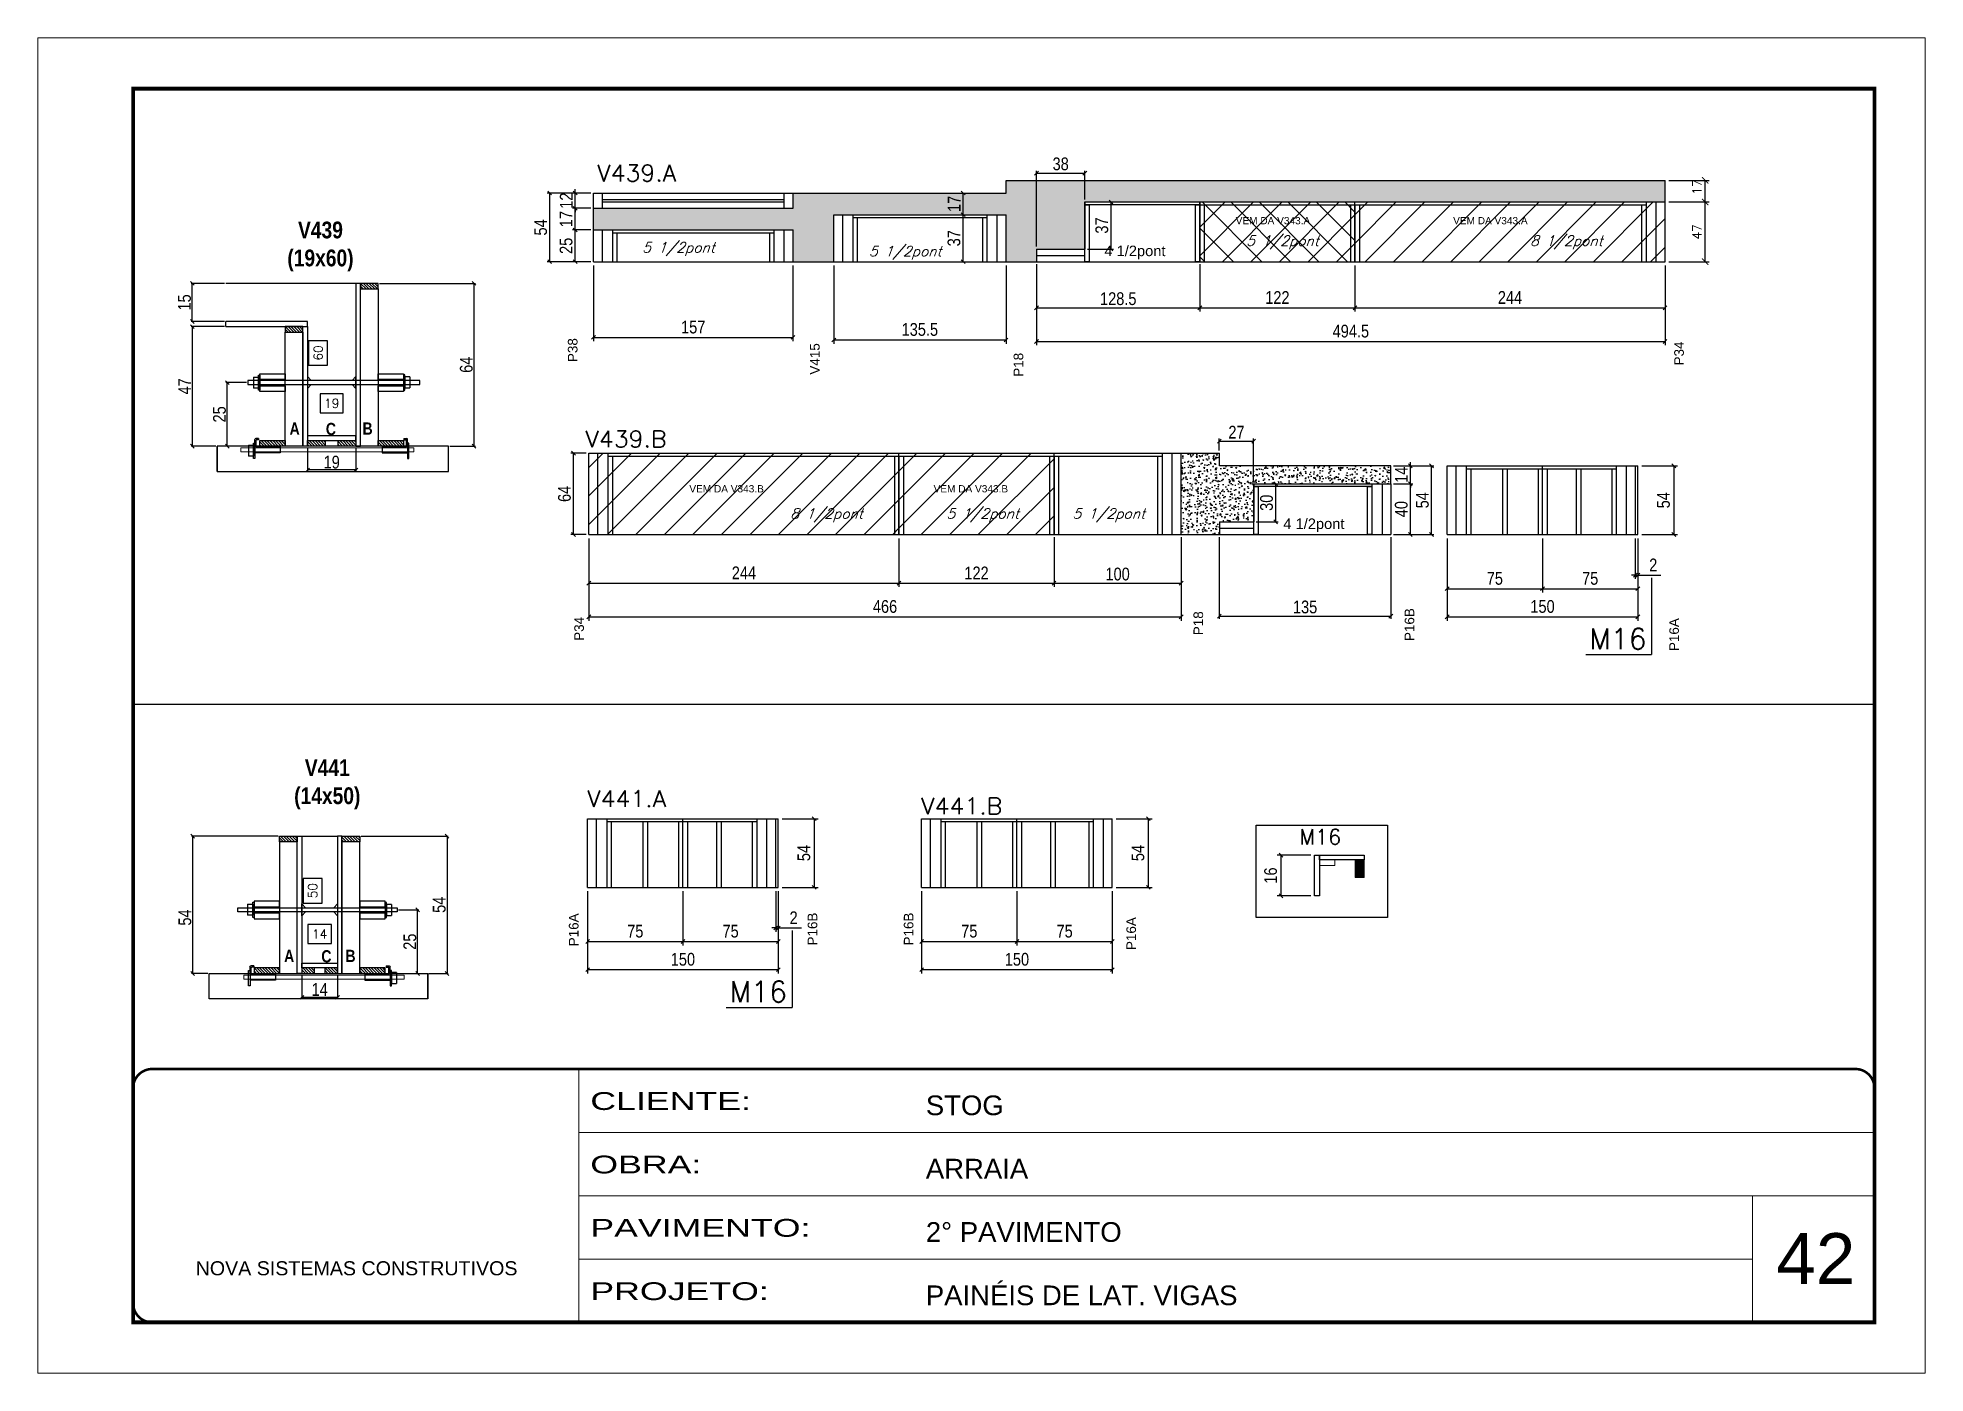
# Model space of a CAD drawing. Extents: x -3394 to 16474, y -5031 to 14397.
# Drawn here: x 5857 to 7342, y 1861 to 2911 of the extents above; entities that cross this region are included whole.
import ezdxf

# ---------------------------------------------------------------- set-up
doc = ezdxf.new("R2010")
doc.units = 0
doc.linetypes.add('CONTINUO', pattern=[0])
doc.linetypes.add('DASHED', pattern=[0.75, 0.5, -0.25])
doc.layers.get('0').update_dxf_attribs({"linetype": 'CONTINUOUS'})
doc.layers.get('Defpoints').update_dxf_attribs({"linetype": 'CONTINUOUS'})
for name, color, linetype in [('1HACHURA MADEIRAS', 1, 'CONTINUOUS'), ('5', 5, 'CONTINUOUS'), ('barrote', 251, 'CONTINUOUS'), ('COTA', 241, 'CONTINUOUS'), ('Cota Seção (2x)', 4, 'CONTINUOUS'), ('detalhes', 4, 'CONTINUOUS'), ('NOMENCLATURA', 7, 'CONTINUOUS'), ('Painéis', 200, 'CONTINUOUS'), ('PONTALETE', 7, 'CONTINUOUS'), ('presilha', 1, 'CONTINUOUS'), ('SARR_2.2x10', 60, 'CONTINUOUS'), ('SARR_2.2x7', 40, 'CONTINUOUS'), ('SARR_3.5x7', 81, 'CONTINUOUS'), ('SARR_EDITAR', 141, 'CONTINUOUS'), ('texto', 7, 'CONTINUOUS'), ('Tubo de PVC', 51, 'CONTINUOUS')]:
    doc.layers.add(name, color=color, linetype=linetype)
for name, color, linetype, lineweight in [('CARIMBO', 255, 'CONTINUOUS', 9), ('CONCRETO', 251, 'CONTINUOUS', 25), ('Folhas', 255, 'CONTINUOUS', 9), ('Hachura', 251, 'CONTINUOUS', 9), ('Madeira', 126, 'CONTINUOUS', 18), ('REAPROVEITAMENTO', 251, 'CONTINUOUS', 9), ('Sarr 2.2x7', 40, 'CONTINUOUS', 9), ('SARRAFO DE PRESSAO', 251, 'DASHED', 9), ('SCO-___-LAJ', 2, 'CONTINUOUS', 0), ('Texto Seção', 7, 'CONTINUOUS', 15)]:
    doc.layers.add(name, color=color, linetype=linetype, lineweight=lineweight)
doc.styles.add('ARIAL', font='arial.ttf')
doc.styles.add('COTA TECNICA', font='techl___.ttf', dxfattribs={"height": 10})
doc.styles.add('COTA TECNICA 2X', font='techl___.ttf', dxfattribs={"height": 10})
doc.styles.add('REGUA-120', font='ROMANS.shx', dxfattribs={"height": 15})
doc.styles.add('ROMANS', font='romans.shx')
doc.styles.get("Standard").update_dxf_attribs({"font": 'ROMANS.SHX'})
doc.styles.add('TECNICA', font='techb___.ttf', dxfattribs={"height": 10})
doc.styles.add('Tecnologia', font='')
doc.styles.get('Tecnologia').set_extended_font_data('Forgotten Futurist')
doc.dimstyles.new('Cota Paínel', dxfattribs={"dimtxt": 7, "dimasz": 5, "dimexe": 3, "dimexo": 3, "dimgap": 3, "dimtad": 1, "dimdec": 1, "dimzin": 12, "dimdsep": 46, "dimtxsty": 'ROMANS', "dimblk": 'ARCHTICK', "dimcen": 0, "dimclrd": 4, "dimclre": 4, "dimclrt": 1, "dimadec": 1, "dimazin": 3, "dimtfac": 1, "dimtdec": 1, "dimtmove": 0, "dimatfit": 3, "dimldrblk": 'OBLIQUE', "dimfxl": 1, "dimtolj": 1, "dimtzin": 12, "dimarcsym": 0})
doc.dimstyles.new('Cota Seção interna', dxfattribs={"dimtxt": 7, "dimasz": 6, "dimexe": 0.18, "dimexo": 2, "dimgap": -4, "dimtad": 3, "dimdec": 1, "dimlfac": 0.5, "dimzin": 12, "dimdsep": 46, "dimtxsty": 'ROMANS', "dimblk": 'ARCHTICK', "dimcen": 0.09, "dimse1": 1, "dimse2": 1, "dimsd1": 1, "dimsd2": 1, "dimclrd": 180, "dimclre": 5, "dimclrt": 1, "dimadec": 0, "dimazin": 3, "dimtfac": 1, "dimtdec": 1, "dimtofl": 0, "dimtmove": 0, "dimatfit": 3, "dimldrblk": 'ARCHTICK', "dimfxl": 1, "dimtolj": 1, "dimtzin": 0, "dimarcsym": 0})
doc.dimstyles.new('PAINEL', dxfattribs={"dimtxt": 10, "dimasz": 3, "dimexe": 3, "dimexo": 3, "dimgap": 3, "dimtad": 1, "dimdec": 1, "dimzin": 12, "dimdsep": 46, "dimtxsty": 'COTA TECNICA', "dimblk1": 'OBLIQUE', "dimblk2": 'OBLIQUE', "dimsah": 1, "dimcen": 0.9, "dimclrd": 4, "dimclre": 4, "dimclrt": 240, "dimadec": 1, "dimazin": 3, "dimtfac": 1, "dimtdec": 1, "dimtmove": 0, "dimatfit": 3, "dimfxl": 1, "dimtolj": 1, "dimtzin": 12, "dimarcsym": 0})
doc.dimstyles.new('SECAO', dxfattribs={"dimscale": 0.333333, "dimtxt": 5, "dimasz": 9, "dimexe": 3, "dimexo": 3, "dimgap": 3, "dimtad": 1, "dimdec": 1, "dimlfac": 0.5, "dimzin": 12, "dimdsep": 46, "dimtxsty": 'COTA TECNICA 2X', "dimblk1": 'OBLIQUE', "dimblk2": 'OBLIQUE', "dimsah": 1, "dimcen": 0.9, "dimclrd": 4, "dimclre": 4, "dimclrt": 240, "dimadec": 1, "dimazin": 3, "dimtfac": 1, "dimtdec": 1, "dimtmove": 0, "dimatfit": 3, "dimfxl": 1, "dimtolj": 1, "dimtzin": 12, "dimarcsym": 0})
pattern_1 = [(50, (1585, 0), (9.109233, -0.796954), [0.9525, -10.4775]), (355, (1585, 0), (-1.762171, 9.552842), [0.762, -8.382029]), (100.45144, (1585.759, -0.066), (7.347062, 8.755888), [0.8095, -8.904512]), (46.1842, (1585, 2.54), (13.553952, -2.102116), [1.42875, -15.71625]), (96.63556, (1586.13, 2.365), (11.870207, 12.371306), [1.21425, -13.35678]), (351.18415, (1585, 2.54), (11.870207, 12.371306), [1.142998, -12.572987]), (21, (1586.27, 1.905), (7.58072, -5.11326), [0.9525, -10.4775]), (326, (1586.27, 1.905), (3.090101, 9.209398), [0.762, -8.382]), (71.45144, (1586.902, 1.479), (10.670821, 4.096138), [0.8095, -8.904497]), (37.5, (1585, 0), (0.1544302, 4.227752), [0, -8.2804, 0, -8.509, 0, -8.41375]), (7.5, (1585, 0), (3.340983, 5.0090287), [0, -4.8514, 0, -8.0899, 0, -3.20675]), (327.5, (1582.168, 0), (6.7795298, -0.2864372), [0, -3.175, 0, -9.906, 0, -13.1445]), (317.5, (1580.898, 0), (7.406459, 1.2713246), [0, -4.1275, 0, -6.5786, 0, -9.3345])]
pattern_2 = [(45, (1585, 0), (-11.22532, 11.22532), [])]

msp = doc.modelspace()

# ---------------------------------------------------------------- texts
at = {"layer": '5', "color": 7, "linetype": 'Continuous'}
msp.add_text('M16', height=12, rotation=359.99996, dxfattribs=at).set_placement((6849.83, 2276.49))
at = {"layer": 'CARIMBO', "style": 'ARIAL'}
msp.add_text('42', height=40, dxfattribs=at).set_placement((7225.07, 1930.94))
at = {"layer": 'detalhes', "style": 'TECNICA'}
for s, p in [('A', (6055.35, 2598.73)), ('C', (6083.87, 2598.41)), ('B', (6112.75, 2598.73)), ('A', (6051.03, 2184.12)), ('C', (6080.32, 2183.81)), ('B', (6099.29, 2184.12))]:
    msp.add_text(s, height=9.6, dxfattribs=at).set_placement(p)
at = {"layer": 'NOMENCLATURA', "linetype": 'Continuous', "style": 'ARIAL'}
for s, p in [('VEM DA V343.A', (6799.71, 2764.17)), ('VEM DA V343.A', (6970.77, 2764.17)), ('VEM DA V343.B', (6369.86, 2553.37)), ('VEM DA V343.B', (6562.04, 2553.37))]:
    msp.add_text(s, height=5.6753, dxfattribs=at).set_placement(p)
for s, p in [('P38', (6281.84, 2655.82)), ('V415', (6472.4, 2645.96)), ('P18', (6632.54, 2644.26)), ('P34', (7152.27, 2653.19)), ('P34', (6286.88, 2436.66)), ('P18', (6774.05, 2441.07)), ('P16B', (6940.19, 2436.49)), ('P16A', (7148.4, 2428.6)), ('P16A', (6282.65, 2196.48)), ('P16B', (6470.52, 2197.12)), ('P16B', (6546.14, 2197.12)), ('P16A', (6721.27, 2193.53))]:
    msp.add_text(s, height=7.567, rotation=90, dxfattribs=at).set_placement(p)
at = {"layer": 'NOMENCLATURA', "linetype": 'Continuous'}
for p in [(7077.76, 2429.97), (6401.47, 2152.62)]:
    msp.add_text('M16', height=16.5, dxfattribs=at).set_placement(p)
at = {"layer": 'NOMENCLATURA', "char_height": 13.2, "attachment_point": 2, "style": 'TECNICA'}
for s, insert in [('V439\\P(19x60)', (6079.64, 2766.29)), ('V441\\P(14x50)', (6085, 2343.45))]:
    msp.add_mtext_dynamic_manual_height_columns(s, width=13.2, gutter_width=1, heights=[0], dxfattribs=dict(at, insert=insert))
at = {"layer": 'PONTALETE', "linetype": 'Continuous', "style": 'ARIAL'}
for p in [(6696.4, 2739.11), (6837.19, 2524.59)]:
    msp.add_text('4 1/2pont', height=8.25, dxfattribs=at).set_placement(p)
at = {"layer": 'texto', "color": 2, "char_height": 8, "attachment_point": 5, "style": 'ROMANS'}
for s, insert in [('{\\Q19;\\C256;5 1/2pont}', (6361.37, 2744.64)), ('{\\Q19;\\C256;5 1/2pont}', (6539.65, 2741.68)), ('{\\Q19;\\C256;5 1/2pont}', (6836.52, 2749.92)), ('{\\Q19;\\C256;8 1/2pont}', (7059.85, 2749.92)), ('{\\Q19;\\C256;8 1/2pont}', (6477.8, 2535.39)), ('{\\Q19;\\C256;5 1/2pont}', (6600.62, 2535.39)), ('{\\Q19;\\C256;5 1/2pont}', (6699.8, 2535.39))]:
    msp.add_mtext(s, dxfattribs=dict(at, insert=insert))
at = {"layer": 'Texto Seção', "style": 'REGUA-120', "width": 1.05}
for s, p in [('V439.A', (6297.43, 2797.88)), ('V439.B', (6288.2, 2588.87)), ('V441.A', (6289.56, 2306)), ('V441.B', (6552.3, 2300.27))]:
    msp.add_text(s, height=13, dxfattribs=at).set_placement(p)

# ---------------------------------------------------------------- blocks, each defined once
blk = doc.blocks.new('9999999999')
at = {"color": 30, "linetype": 'CONTINUO'}
for p, q in [((98564.6, 34230.2), (98564.6, 34429.4)), ((98564.6, 34379.6), (99584, 34379.6)), ((98564.6, 34329.8), (99488, 34329.8)), ((99584, 34329.8), (99488, 34329.8)), ((99488, 34329.8), (99488, 34230.2)), ((98564.6, 34280), (99488, 34280))]:
    blk.add_line(p, q, dxfattribs=at)
at = {"color": 30, "linetype": 'CONTINUO', "const_width": 2}
blk.add_lwpolyline([(99584, 34230.2), (99584, 34414.4, 0.414214), (99569, 34429.4), (98229, 34429.4, 0.414214), (98214, 34414.4), (98214, 34245.2, 0.414214), (98229, 34230.2), (99584, 34230.2)], format="xyb", dxfattribs=at)
at = {"layer": 'Folhas'}
blk.add_lwpolyline([(98139, 34190.2), (99624, 34190.2), (99624, 35240.2), (98139, 35240.2)], close=True, dxfattribs=at)
at = {"layer": 'Folhas', "color": 30, "const_width": 3}
blk.add_lwpolyline([(98214, 34230.2), (99584, 34230.2), (99584, 35200.2), (98214, 35200.2)], close=True, dxfattribs=at)
at = {"color": 7, "linetype": 'Continuous', "ltscale": 5, "style": 'ARIAL'}
for s, height, p in [('STOG', 15.48, (98837.7, 34393.1)), ('ARRAIA', 15.48, (98837.7, 34343.3)), ('2° PAVIMENTO', 15.483, (98837.7, 34293.5)), ('NOVA SISTEMAS CONSTRUTIVOS', 11.059, (98263.2, 34267.2)), ('PAINÉIS DE LAT. VIGAS', 15.483, (98837.7, 34243.7))]:
    blk.add_text(s, height=height, dxfattribs=at).set_placement(p)
at = {"layer": 'Folhas', "color": 7, "style": 'Tecnologia', "width": 1.5}
for s, p in [('CLIENTE:', (98573.7, 34397.2)), ('OBRA:', (98573.7, 34347.3)), ('PAVIMENTO:', (98573.7, 34297.5)), ('PROJETO:', (98573.7, 34247.7))]:
    blk.add_text(s, height=14, dxfattribs=at).set_placement(p)
blk = doc.blocks.new('_Oblique')
at = {"color": 0, "linetype": 'ByBlock', "lineweight": -2}
blk.add_line((-0.5, -0.5), (0.5, 0.5), dxfattribs=at)
blk = doc.blocks.new('*D883')
at = {"layer": 'COTA', "color": 4, "lineweight": -2, "transparency": 16777216}
for p, q in [((6069.5, 2588.7), (6069.5, 2570)), ((6107.5, 2588.7), (6107.5, 2570)), ((6107.5, 2571), (6069.5, 2571))]:
    blk.add_line(p, q, dxfattribs=at)
at = {"layer": 'Defpoints', "color": 0, "transparency": 16777216}
for p in [(6069.5, 2589.7), (6107.5, 2589.7), (6069.5, 2571)]:
    blk.add_point(p, dxfattribs=at)
at = {"layer": 'COTA', "color": 4, "lineweight": -2, "transparency": 16777216, "xscale": 3, "yscale": 3, "zscale": 3, "rotation": 180}
blk.add_blockref('_Oblique', (6069.5, 2571), dxfattribs=at)
at = {"layer": 'COTA', "color": 4, "lineweight": -2, "transparency": 16777216, "xscale": 3, "yscale": 3, "zscale": 3}
blk.add_blockref('_Oblique', (6107.5, 2571), dxfattribs=at)
at = {"layer": 'COTA', "color": 240, "transparency": 16777216, "insert": (6088.5, 2577.1), "char_height": 10, "attachment_point": 5, "style": 'COTA TECNICA 2X'}
blk.add_mtext('\\A1;19', dxfattribs=at)
blk = doc.blocks.new('PRESILHA METÁLICA 1')
at = {"layer": 'presilha'}
for p, q in [((0, 13), (6, 13)), ((0, 13), (0, 0)), ((6, 0), (0, 0)), ((6, 15.5), (7.5, 15.5)), ((6, -2.5), (6, 15.5)), ((6, 13), (6, 0)), ((7.5, 10.6), (7.5, 19.9)), ((7.5, 15.5), (7.5, -2.5)), ((37.5, 4.1), (7.5, 4.1)), ((12, 21), (8.6, 21)), ((9, 11.6), (9, 18.9)), ((12, 19.5), (9.6, 19.5)), ((37.5, 11), (9.6, 11)), ((12, 21), (12, 19.5)), ((37.5, 11), (37.5, 4.1)), ((7.5, -2.5), (6, -2.5))]:
    blk.add_line(p, q, dxfattribs=at)
for centre, radius, start, end in [((8.6, 19.9), 1.14, 90, 180), ((9.6, 18.9), 0.57, 90, 180), ((9.6, 11.6), 0.57, 180, 270)]:
    blk.add_arc(centre, radius, start, end, dxfattribs=at)
blk = doc.blocks.new('PRESILHA METÁLICA 2')
at = {"layer": 'presilha'}
for p, q in [((-5.2, 23.5), (-5.2, 22)), ((-5.2, 23.5), (-1.9, 23.5)), ((-0.8, 14.6), (-0.8, 22.4)), ((-30.8, 13.5), (-30.8, 6.6)), ((-30.8, 13.5), (-2.8, 13.5)), ((-30.8, 6.6), (-0.8, 6.6)), ((-5.2, 22), (-2.8, 22)), ((-2.2, 14.1), (-2.2, 21.4)), ((0.8, 18), (-0.8, 18)), ((-0.8, 18), (-0.8, 0)), ((-0.8, 0), (0.8, 0)), ((0.8, 0), (0.8, 18))]:
    blk.add_line(p, q, dxfattribs=at)
for centre, radius, start, end in [((-1.9, 22.4), 1.14, 0, 90), ((-2.8, 21.4), 0.57, 0, 90), ((-2.8, 14.1), 0.57, 270, 0)]:
    blk.add_arc(centre, radius, start, end, dxfattribs=at)
blk = doc.blocks.new('*D884')
at = {"layer": 'COTA', "color": 4, "lineweight": -2, "transparency": 16777216}
for p, q in [((6004.2, 2683.7), (5977.8, 2683.7)), ((5978.8, 2683.7), (5978.8, 2589.7)), ((5997.4, 2589.7), (5977.8, 2589.7))]:
    blk.add_line(p, q, dxfattribs=at)
at = {"layer": 'Defpoints', "color": 0, "transparency": 16777216}
for p in [(6005.2, 2683.7), (5978.8, 2589.7), (5998.4, 2589.7)]:
    blk.add_point(p, dxfattribs=at)
at = {"layer": 'COTA', "color": 4, "lineweight": -2, "transparency": 16777216, "xscale": 3, "yscale": 3, "zscale": 3}
for p, rotation in [((5978.8, 2683.7), 90), ((5978.8, 2589.7), 270)]:
    blk.add_blockref('_Oblique', p, dxfattribs=dict(at, rotation=rotation))
at = {"layer": 'COTA', "color": 240, "transparency": 16777216, "insert": (5972.7, 2636.7), "char_height": 10, "attachment_point": 5, "rotation": 90, "style": 'COTA TECNICA 2X'}
blk.add_mtext('\\A1;47', dxfattribs=at)
blk = doc.blocks.new('*D885')
at = {"layer": 'Cota Seção (2x)', "color": 180, "lineweight": -2, "transparency": 16777216}
for p, q in [((6085.3, 2672.5), (6070.3, 2672.5)), ((6070.3, 2672.5), (6070.3, 2653.5)), ((6085.3, 2653.5), (6085.3, 2672.5)), ((6070.3, 2653.5), (6085.3, 2653.5))]:
    blk.add_line(p, q, dxfattribs=at)
at = {"layer": 'Defpoints', "color": 0, "transparency": 16777216}
for p in [(6089.3, 2717.7), (6107.5, 2717.7), (6100, 2597.7)]:
    blk.add_point(p, dxfattribs=at)
at = {"layer": 'Cota Seção (2x)', "color": 1, "transparency": 16777216, "insert": (6077.8, 2663), "char_height": 7, "attachment_point": 5, "rotation": 90, "style": 'ROMANS'}
blk.add_mtext('\\A1;60', dxfattribs=at)
blk = doc.blocks.new('_ArchTick')
at = {"color": 0, "linetype": 'ByBlock', "const_width": 0.15}
blk.add_lwpolyline([(-0.5, -0.5), (0.5, 0.5)], dxfattribs=at)
blk = doc.blocks.new('*D886')
at = {"layer": 'COTA', "color": 4, "lineweight": -2, "transparency": 16777216}
for p, q in [((6004.2, 2717.7), (5977.8, 2717.7)), ((5978.8, 2687.7), (5978.8, 2717.7)), ((6004.2, 2687.7), (5977.8, 2687.7))]:
    blk.add_line(p, q, dxfattribs=at)
at = {"layer": 'Defpoints', "color": 0, "transparency": 16777216}
for p in [(5978.8, 2717.7), (6005.2, 2717.7), (6005.2, 2687.7)]:
    blk.add_point(p, dxfattribs=at)
at = {"layer": 'COTA', "color": 4, "lineweight": -2, "transparency": 16777216, "xscale": 3, "yscale": 3, "zscale": 3}
for p, rotation in [((5978.8, 2717.7), 90), ((5978.8, 2687.7), 270)]:
    blk.add_blockref('_Oblique', p, dxfattribs=dict(at, rotation=rotation))
at = {"layer": 'COTA', "color": 240, "transparency": 16777216, "insert": (5972.7, 2702.7), "char_height": 10, "attachment_point": 5, "rotation": 90, "style": 'COTA TECNICA 2X'}
blk.add_mtext('\\A1;15', dxfattribs=at)
blk = doc.blocks.new('*D887')
at = {"layer": 'COTA', "color": 4, "lineweight": -2, "transparency": 16777216}
for p, q in [((6126.1, 2717.7), (6201.5, 2717.7)), ((6200.5, 2589.7), (6200.5, 2717.7)), ((6181.3, 2589.7), (6201.5, 2589.7))]:
    blk.add_line(p, q, dxfattribs=at)
at = {"layer": 'Defpoints', "color": 0, "transparency": 16777216}
for p in [(6125.1, 2717.7), (6200.5, 2717.7), (6180.3, 2589.7)]:
    blk.add_point(p, dxfattribs=at)
at = {"layer": 'COTA', "color": 4, "lineweight": -2, "transparency": 16777216, "xscale": 3, "yscale": 3, "zscale": 3}
for p, rotation in [((6200.5, 2717.7), 90), ((6200.5, 2589.7), 270)]:
    blk.add_blockref('_Oblique', p, dxfattribs=dict(at, rotation=rotation))
at = {"layer": 'COTA', "color": 240, "transparency": 16777216, "insert": (6194.4, 2653.7), "char_height": 10, "attachment_point": 5, "rotation": 90, "style": 'COTA TECNICA 2X'}
blk.add_mtext('\\A1;64', dxfattribs=at)
blk = doc.blocks.new('*D888')
at = {"layer": 'COTA', "color": 4, "lineweight": -2, "transparency": 16777216}
for p, q in [((6021.4, 2639.7), (6005.3, 2639.7)), ((6006.3, 2589.7), (6006.3, 2639.7)), ((6030.9, 2589.7), (6005.3, 2589.7))]:
    blk.add_line(p, q, dxfattribs=at)
at = {"layer": 'Defpoints', "color": 0, "transparency": 16777216}
for p in [(6006.3, 2639.7), (6022.4, 2639.7), (6031.9, 2589.7)]:
    blk.add_point(p, dxfattribs=at)
at = {"layer": 'COTA', "color": 4, "lineweight": -2, "transparency": 16777216, "xscale": 3, "yscale": 3, "zscale": 3}
for p, rotation in [((6006.3, 2639.7), 90), ((6006.3, 2589.7), 270)]:
    blk.add_blockref('_Oblique', p, dxfattribs=dict(at, rotation=rotation))
at = {"layer": 'COTA', "color": 240, "transparency": 16777216, "insert": (6000.2, 2614.7), "char_height": 10, "attachment_point": 5, "rotation": 90, "style": 'COTA TECNICA 2X'}
blk.add_mtext('\\A1;25', dxfattribs=at)
blk = doc.blocks.new('*D889')
at = {"layer": 'Cota Seção (2x)', "color": 180, "lineweight": -2, "transparency": 16777216}
for p, q in [((6097.5, 2630.9), (6079.5, 2630.9)), ((6079.5, 2630.9), (6079.5, 2615.9)), ((6097.5, 2615.9), (6097.5, 2630.9)), ((6079.5, 2615.9), (6097.5, 2615.9))]:
    blk.add_line(p, q, dxfattribs=at)
at = {"layer": 'Defpoints', "color": 0, "transparency": 16777216}
for p in [(6107.5, 2611.9), (6069.5, 2597.7), (6107.5, 2597.7)]:
    blk.add_point(p, dxfattribs=at)
at = {"layer": 'Cota Seção (2x)', "color": 1, "transparency": 16777216, "insert": (6088.5, 2623.4), "char_height": 7, "attachment_point": 5, "style": 'ROMANS'}
blk.add_mtext('\\A1;19', dxfattribs=at)
blk = doc.blocks.new('*D894')
at = {"layer": 'COTA', "color": 4, "linetype": 'ByBlock', "lineweight": -2, "transparency": 16777216}
for p, q in [((6294.4, 2731.7), (6294.4, 2672.2)), ((6451.4, 2731.7), (6451.4, 2672.2)), ((6294.4, 2675.2), (6451.4, 2675.2))]:
    blk.add_line(p, q, dxfattribs=at)
at = {"layer": 'Defpoints', "color": 0, "linetype": 'ByBlock', "transparency": 16777216}
for p in [(6294.4, 2734.7), (6451.4, 2734.7), (6451.4, 2675.2)]:
    blk.add_point(p, dxfattribs=at)
at = {"layer": 'COTA', "color": 4, "linetype": 'ByBlock', "lineweight": -2, "transparency": 16777216, "xscale": 3, "yscale": 3, "zscale": 3, "rotation": 180}
blk.add_blockref('_Oblique', (6294.4, 2675.2), dxfattribs=at)
at = {"layer": 'COTA', "color": 4, "linetype": 'ByBlock', "lineweight": -2, "transparency": 16777216, "xscale": 3, "yscale": 3, "zscale": 3}
blk.add_blockref('_Oblique', (6451.4, 2675.2), dxfattribs=at)
at = {"layer": 'COTA', "color": 240, "linetype": 'ByBlock', "transparency": 16777216, "insert": (6372.9, 2683.3), "char_height": 10, "attachment_point": 5, "style": 'COTA TECNICA'}
blk.add_mtext('\\A1;157', dxfattribs=at)
blk = doc.blocks.new('*D890')
at = {"layer": 'COTA', "color": 4, "linetype": 'Continuous', "lineweight": -2, "transparency": 16777216}
for p, q in [((6292.4, 2759.7), (6278, 2759.7)), ((6280, 2734.7), (6280, 2759.7)), ((6292.4, 2734.7), (6278, 2734.7))]:
    blk.add_line(p, q, dxfattribs=at)
at = {"layer": 'Defpoints', "color": 0, "linetype": 'Continuous', "transparency": 16777216}
for p in [(6280, 2759.7), (6294.4, 2759.7), (6294.4, 2734.7)]:
    blk.add_point(p, dxfattribs=at)
at = {"layer": 'COTA', "color": 4, "linetype": 'Continuous', "lineweight": -2, "transparency": 16777216, "xscale": 3, "yscale": 3, "zscale": 3}
for p, rotation in [((6280, 2759.7), 90), ((6280, 2734.7), 270)]:
    blk.add_blockref('_Oblique', p, dxfattribs=dict(at, rotation=rotation))
at = {"layer": 'COTA', "color": 240, "linetype": 'Continuous', "transparency": 16777216, "insert": (6272.9, 2747.2), "char_height": 10, "attachment_point": 5, "rotation": 90, "style": 'COTA TECNICA'}
blk.add_mtext('\\A1;25', dxfattribs=at)
blk = doc.blocks.new('*D891')
at = {"layer": 'COTA', "color": 4, "linetype": 'Continuous', "lineweight": -2, "transparency": 16777216}
for p, q in [((6292.4, 2776.7), (6278, 2776.7)), ((6280, 2759.7), (6280, 2776.7)), ((6292.4, 2759.7), (6278, 2759.7))]:
    blk.add_line(p, q, dxfattribs=at)
at = {"layer": 'Defpoints', "color": 0, "linetype": 'Continuous', "transparency": 16777216}
for p in [(6280, 2776.7), (6294.4, 2776.7), (6294.4, 2759.7)]:
    blk.add_point(p, dxfattribs=at)
at = {"layer": 'COTA', "color": 4, "linetype": 'Continuous', "lineweight": -2, "transparency": 16777216, "xscale": 3, "yscale": 3, "zscale": 3}
for p, rotation in [((6280, 2776.7), 90), ((6280, 2759.7), 270)]:
    blk.add_blockref('_Oblique', p, dxfattribs=dict(at, rotation=rotation))
at = {"layer": 'COTA', "color": 240, "linetype": 'Continuous', "transparency": 16777216, "insert": (6272.9, 2768.2), "char_height": 10, "attachment_point": 5, "rotation": 90, "style": 'COTA TECNICA'}
blk.add_mtext('\\A1;17', dxfattribs=at)
blk = doc.blocks.new('*D892')
at = {"layer": 'COTA', "color": 4, "linetype": 'Continuous', "lineweight": -2, "transparency": 16777216}
for p, q in [((6292.4, 2788.7), (6258, 2788.7)), ((6260, 2734.7), (6260, 2788.7)), ((6292.4, 2734.7), (6258, 2734.7))]:
    blk.add_line(p, q, dxfattribs=at)
at = {"layer": 'Defpoints', "color": 0, "linetype": 'Continuous', "transparency": 16777216}
for p in [(6260, 2788.7), (6294.4, 2788.7), (6294.4, 2734.7)]:
    blk.add_point(p, dxfattribs=at)
at = {"layer": 'COTA', "color": 4, "linetype": 'Continuous', "lineweight": -2, "transparency": 16777216, "xscale": 3, "yscale": 3, "zscale": 3}
for p, rotation in [((6260, 2788.7), 90), ((6260, 2734.7), 270)]:
    blk.add_blockref('_Oblique', p, dxfattribs=dict(at, rotation=rotation))
at = {"layer": 'COTA', "color": 240, "linetype": 'Continuous', "transparency": 16777216, "insert": (6252.9, 2761.7), "char_height": 10, "attachment_point": 5, "rotation": 90, "style": 'COTA TECNICA'}
blk.add_mtext('\\A1;54', dxfattribs=at)
blk = doc.blocks.new('*D893')
at = {"layer": 'COTA', "color": 4, "linetype": 'Continuous', "lineweight": -2, "transparency": 16777216}
for p, q in [((6292.4, 2788.7), (6278, 2788.7)), ((6280, 2788.7), (6280, 2791.7)), ((6280, 2776.7), (6280, 2788.7)), ((6292.4, 2776.7), (6278, 2776.7)), ((6280, 2776.7), (6280, 2773.7))]:
    blk.add_line(p, q, dxfattribs=at)
at = {"layer": 'Defpoints', "color": 0, "linetype": 'Continuous', "transparency": 16777216}
for p in [(6280, 2788.7), (6294.4, 2788.7), (6294.4, 2776.7)]:
    blk.add_point(p, dxfattribs=at)
at = {"layer": 'COTA', "color": 4, "linetype": 'Continuous', "lineweight": -2, "transparency": 16777216, "xscale": 3, "yscale": 3, "zscale": 3}
for p, rotation in [((6280, 2788.7), 270), ((6280, 2776.7), 90)]:
    blk.add_blockref('_Oblique', p, dxfattribs=dict(at, rotation=rotation))
at = {"layer": 'COTA', "color": 240, "linetype": 'Continuous', "transparency": 16777216, "insert": (6273, 2782.7), "char_height": 10, "attachment_point": 5, "rotation": 90, "style": 'COTA TECNICA'}
blk.add_mtext('\\A1;12', dxfattribs=at)
blk = doc.blocks.new('*D895')
at = {"layer": 'COTA', "color": 4, "linetype": 'ByBlock', "lineweight": -2, "transparency": 16777216}
for p, q in [((6483.5, 2731.7), (6483.5, 2670.2)), ((6619, 2731.7), (6619, 2670.2)), ((6483.5, 2673.2), (6619, 2673.2))]:
    blk.add_line(p, q, dxfattribs=at)
at = {"layer": 'Defpoints', "color": 0, "linetype": 'ByBlock', "transparency": 16777216}
for p in [(6483.5, 2734.7), (6619, 2734.7), (6619, 2673.2)]:
    blk.add_point(p, dxfattribs=at)
at = {"layer": 'COTA', "color": 4, "linetype": 'ByBlock', "lineweight": -2, "transparency": 16777216, "xscale": 3, "yscale": 3, "zscale": 3, "rotation": 180}
blk.add_blockref('_Oblique', (6483.5, 2673.2), dxfattribs=at)
at = {"layer": 'COTA', "color": 4, "linetype": 'ByBlock', "lineweight": -2, "transparency": 16777216, "xscale": 3, "yscale": 3, "zscale": 3}
blk.add_blockref('_Oblique', (6619, 2673.2), dxfattribs=at)
at = {"layer": 'COTA', "color": 240, "linetype": 'ByBlock', "transparency": 16777216, "insert": (6551.2, 2681.4), "char_height": 10, "attachment_point": 5, "style": 'COTA TECNICA'}
blk.add_mtext('\\A1;135.5', dxfattribs=at)
blk = doc.blocks.new('*D896')
at = {"layer": 'COTA', "color": 4, "linetype": 'Continuous', "lineweight": -2, "transparency": 16777216}
for p, q in [((6643, 2732.7), (6643, 2696.5)), ((6771.5, 2732.7), (6771.5, 2696.5)), ((6643, 2698.5), (6771.5, 2698.5))]:
    blk.add_line(p, q, dxfattribs=at)
at = {"layer": 'Defpoints', "color": 0, "linetype": 'Continuous', "transparency": 16777216}
for p in [(6643, 2734.7), (6771.5, 2734.7), (6771.5, 2698.5)]:
    blk.add_point(p, dxfattribs=at)
at = {"layer": 'COTA', "color": 4, "linetype": 'Continuous', "lineweight": -2, "transparency": 16777216, "xscale": 3, "yscale": 3, "zscale": 3, "rotation": 180}
blk.add_blockref('_Oblique', (6643, 2698.5), dxfattribs=at)
at = {"layer": 'COTA', "color": 4, "linetype": 'Continuous', "lineweight": -2, "transparency": 16777216, "xscale": 3, "yscale": 3, "zscale": 3}
blk.add_blockref('_Oblique', (6771.5, 2698.5), dxfattribs=at)
at = {"layer": 'COTA', "color": 240, "linetype": 'Continuous', "transparency": 16777216, "insert": (6707.3, 2705.6), "char_height": 10, "attachment_point": 5, "style": 'COTA TECNICA'}
blk.add_mtext('\\A1;128.5', dxfattribs=at)
blk = doc.blocks.new('*D897')
at = {"layer": 'COTA', "color": 4, "linetype": 'Continuous', "lineweight": -2, "transparency": 16777216}
for p, q in [((6683, 2781.7), (6703.6, 2781.7)), ((6701.6, 2744.7), (6701.6, 2781.7)), ((6683, 2744.7), (6703.6, 2744.7))]:
    blk.add_line(p, q, dxfattribs=at)
at = {"layer": 'Defpoints', "color": 0, "linetype": 'Continuous', "transparency": 16777216}
for p in [(6681, 2781.7), (6701.6, 2781.7), (6681, 2744.7)]:
    blk.add_point(p, dxfattribs=at)
at = {"layer": 'COTA', "color": 4, "linetype": 'Continuous', "lineweight": -2, "transparency": 16777216, "xscale": 3, "yscale": 3, "zscale": 3}
for p, rotation in [((6701.6, 2781.7), 90), ((6701.6, 2744.7), 270)]:
    blk.add_blockref('_Oblique', p, dxfattribs=dict(at, rotation=rotation))
at = {"layer": 'COTA', "color": 240, "linetype": 'Continuous', "transparency": 16777216, "insert": (6694.4, 2763.2), "char_height": 10, "attachment_point": 5, "rotation": 90, "style": 'COTA TECNICA'}
blk.add_mtext('\\A1;37', dxfattribs=at)
blk = doc.blocks.new('*D898')
at = {"layer": 'COTA', "color": 4, "linetype": 'ByBlock', "lineweight": -2, "transparency": 16777216}
for p, q in [((6643, 2746.7), (6643, 2806.3)), ((6643, 2804.3), (6681, 2804.3)), ((6681, 2783.7), (6681, 2806.3))]:
    blk.add_line(p, q, dxfattribs=at)
at = {"layer": 'Defpoints', "color": 0, "linetype": 'ByBlock', "transparency": 16777216}
for p in [(6681, 2804.3), (6681, 2781.7), (6643, 2744.7)]:
    blk.add_point(p, dxfattribs=at)
at = {"layer": 'COTA', "color": 4, "linetype": 'ByBlock', "lineweight": -2, "transparency": 16777216, "xscale": 3, "yscale": 3, "zscale": 3, "rotation": 180}
blk.add_blockref('_Oblique', (6643, 2804.3), dxfattribs=at)
at = {"layer": 'COTA', "color": 4, "linetype": 'ByBlock', "lineweight": -2, "transparency": 16777216, "xscale": 3, "yscale": 3, "zscale": 3}
blk.add_blockref('_Oblique', (6681, 2804.3), dxfattribs=at)
at = {"layer": 'COTA', "color": 240, "linetype": 'ByBlock', "transparency": 16777216, "insert": (6662, 2811.6), "char_height": 10, "attachment_point": 5, "style": 'COTA TECNICA'}
blk.add_mtext('\\A1;38', dxfattribs=at)
blk = doc.blocks.new('*D901')
at = {"layer": 'COTA', "color": 4, "linetype": 'ByBlock', "lineweight": -2, "transparency": 16777216}
for p, q in [((6771.5, 2731.7), (6771.5, 2695.5)), ((6893.5, 2731.7), (6893.5, 2695.5)), ((6771.5, 2698.5), (6893.5, 2698.5))]:
    blk.add_line(p, q, dxfattribs=at)
at = {"layer": 'Defpoints', "color": 0, "linetype": 'ByBlock', "transparency": 16777216}
for p in [(6771.5, 2734.7), (6893.5, 2734.7), (6893.5, 2698.5)]:
    blk.add_point(p, dxfattribs=at)
at = {"layer": 'COTA', "color": 4, "linetype": 'ByBlock', "lineweight": -2, "transparency": 16777216, "xscale": 3, "yscale": 3, "zscale": 3, "rotation": 180}
blk.add_blockref('_Oblique', (6771.5, 2698.5), dxfattribs=at)
at = {"layer": 'COTA', "color": 4, "linetype": 'ByBlock', "lineweight": -2, "transparency": 16777216, "xscale": 3, "yscale": 3, "zscale": 3}
blk.add_blockref('_Oblique', (6893.5, 2698.5), dxfattribs=at)
at = {"layer": 'COTA', "color": 240, "linetype": 'ByBlock', "transparency": 16777216, "insert": (6832.5, 2706.6), "char_height": 10, "attachment_point": 5, "style": 'COTA TECNICA'}
blk.add_mtext('\\A1;122', dxfattribs=at)
blk = doc.blocks.new('*D902')
at = {"layer": 'COTA', "color": 4, "linetype": 'ByBlock', "lineweight": -2, "transparency": 16777216}
for p, q in [((6893.5, 2731.7), (6893.5, 2695.5)), ((7137.5, 2731.7), (7137.5, 2695.5)), ((6893.5, 2698.5), (7137.5, 2698.5))]:
    blk.add_line(p, q, dxfattribs=at)
at = {"layer": 'Defpoints', "color": 0, "linetype": 'ByBlock', "transparency": 16777216}
for p in [(6893.5, 2734.7), (7137.5, 2734.7), (7137.5, 2698.5)]:
    blk.add_point(p, dxfattribs=at)
at = {"layer": 'COTA', "color": 4, "linetype": 'ByBlock', "lineweight": -2, "transparency": 16777216, "xscale": 3, "yscale": 3, "zscale": 3, "rotation": 180}
blk.add_blockref('_Oblique', (6893.5, 2698.5), dxfattribs=at)
at = {"layer": 'COTA', "color": 4, "linetype": 'ByBlock', "lineweight": -2, "transparency": 16777216, "xscale": 3, "yscale": 3, "zscale": 3}
blk.add_blockref('_Oblique', (7137.5, 2698.5), dxfattribs=at)
at = {"layer": 'COTA', "color": 240, "linetype": 'ByBlock', "transparency": 16777216, "insert": (7015.5, 2706.6), "char_height": 10, "attachment_point": 5, "style": 'COTA TECNICA'}
blk.add_mtext('\\A1;244', dxfattribs=at)
blk = doc.blocks.new('*D903')
at = {"layer": 'COTA', "color": 4, "linetype": 'ByBlock', "lineweight": -2, "transparency": 16777216}
for p, q in [((6643, 2731.7), (6643, 2669)), ((7137.5, 2731.7), (7137.5, 2669)), ((6643, 2672), (7137.5, 2672))]:
    blk.add_line(p, q, dxfattribs=at)
at = {"layer": 'Defpoints', "color": 0, "linetype": 'ByBlock', "transparency": 16777216}
for p in [(6643, 2734.7), (7137.5, 2734.7), (7137.5, 2672)]:
    blk.add_point(p, dxfattribs=at)
at = {"layer": 'COTA', "color": 4, "linetype": 'ByBlock', "lineweight": -2, "transparency": 16777216, "xscale": 3, "yscale": 3, "zscale": 3, "rotation": 180}
blk.add_blockref('_Oblique', (6643, 2672), dxfattribs=at)
at = {"layer": 'COTA', "color": 4, "linetype": 'ByBlock', "lineweight": -2, "transparency": 16777216, "xscale": 3, "yscale": 3, "zscale": 3}
blk.add_blockref('_Oblique', (7137.5, 2672), dxfattribs=at)
at = {"layer": 'COTA', "color": 240, "linetype": 'ByBlock', "transparency": 16777216, "insert": (6890.3, 2680.1), "char_height": 10, "attachment_point": 5, "style": 'COTA TECNICA'}
blk.add_mtext('\\A1;494.5', dxfattribs=at)
blk = doc.blocks.new('*D899')
at = {"layer": 'COTA', "color": 4, "lineweight": -2, "transparency": 16777216}
for p, q in [((7140.5, 2781.7), (7172.1, 2781.7)), ((7169.1, 2734.7), (7169.1, 2781.7)), ((7140.5, 2734.7), (7172.1, 2734.7))]:
    blk.add_line(p, q, dxfattribs=at)
at = {"layer": 'Defpoints', "color": 0, "transparency": 16777216}
for p in [(7137.5, 2781.7), (7169.1, 2781.7), (7137.5, 2734.7)]:
    blk.add_point(p, dxfattribs=at)
at = {"layer": 'COTA', "color": 4, "lineweight": -2, "transparency": 16777216, "xscale": 5, "yscale": 5, "zscale": 5}
for p, rotation in [((7169.1, 2781.7), 90), ((7169.1, 2734.7), 270)]:
    blk.add_blockref('_ArchTick', p, dxfattribs=dict(at, rotation=rotation))
at = {"layer": 'COTA', "color": 1, "transparency": 16777216, "insert": (7162.6, 2758.2), "char_height": 7, "attachment_point": 5, "rotation": 90, "style": 'ROMANS'}
blk.add_mtext('\\A1;47', dxfattribs=at)
blk = doc.blocks.new('*D900')
at = {"layer": 'COTA', "color": 4, "lineweight": -2, "transparency": 16777216}
for p, q in [((7140.5, 2798.7), (7172.1, 2798.7)), ((7169.1, 2781.7), (7169.1, 2798.7)), ((7140.5, 2781.7), (7172.1, 2781.7))]:
    blk.add_line(p, q, dxfattribs=at)
at = {"layer": 'Defpoints', "color": 0, "transparency": 16777216}
for p in [(7137.5, 2798.7), (7169.1, 2798.7), (7137.5, 2781.7)]:
    blk.add_point(p, dxfattribs=at)
at = {"layer": 'COTA', "color": 4, "lineweight": -2, "transparency": 16777216, "xscale": 5, "yscale": 5, "zscale": 5}
for p, rotation in [((7169.1, 2798.7), 90), ((7169.1, 2781.7), 270)]:
    blk.add_blockref('_ArchTick', p, dxfattribs=dict(at, rotation=rotation))
at = {"layer": 'COTA', "color": 1, "transparency": 16777216, "insert": (7162.6, 2793.4), "char_height": 7, "attachment_point": 5, "rotation": 90, "style": 'ROMANS'}
blk.add_mtext('\\A1;17', dxfattribs=at)
blk = doc.blocks.new('*D904')
at = {"layer": 'COTA', "color": 4, "linetype": 'ByBlock', "lineweight": -2, "transparency": 16777216}
for p, q in [((6290.8, 2517.2), (6290.8, 2479)), ((6534.8, 2517.2), (6534.8, 2479)), ((6290.8, 2482), (6534.8, 2482))]:
    blk.add_line(p, q, dxfattribs=at)
at = {"layer": 'Defpoints', "color": 0, "linetype": 'ByBlock', "transparency": 16777216}
for p in [(6290.8, 2520.2), (6534.8, 2520.2), (6534.8, 2482)]:
    blk.add_point(p, dxfattribs=at)
at = {"layer": 'COTA', "color": 4, "linetype": 'ByBlock', "lineweight": -2, "transparency": 16777216, "xscale": 3, "yscale": 3, "zscale": 3, "rotation": 180}
blk.add_blockref('_Oblique', (6290.8, 2482), dxfattribs=at)
at = {"layer": 'COTA', "color": 4, "linetype": 'ByBlock', "lineweight": -2, "transparency": 16777216, "xscale": 3, "yscale": 3, "zscale": 3}
blk.add_blockref('_Oblique', (6534.8, 2482), dxfattribs=at)
at = {"layer": 'COTA', "color": 240, "linetype": 'ByBlock', "transparency": 16777216, "insert": (6412.8, 2490.1), "char_height": 10, "attachment_point": 5, "style": 'COTA TECNICA'}
blk.add_mtext('\\A1;244', dxfattribs=at)
blk = doc.blocks.new('*D905')
at = {"layer": 'COTA', "color": 4, "linetype": 'ByBlock', "lineweight": -2, "transparency": 16777216}
for p, q in [((6534.8, 2517.2), (6534.8, 2479)), ((6656.8, 2517.2), (6656.8, 2479)), ((6534.8, 2482), (6656.8, 2482))]:
    blk.add_line(p, q, dxfattribs=at)
at = {"layer": 'Defpoints', "color": 0, "linetype": 'ByBlock', "transparency": 16777216}
for p in [(6534.8, 2520.2), (6656.8, 2520.2), (6656.8, 2482)]:
    blk.add_point(p, dxfattribs=at)
at = {"layer": 'COTA', "color": 4, "linetype": 'ByBlock', "lineweight": -2, "transparency": 16777216, "xscale": 3, "yscale": 3, "zscale": 3, "rotation": 180}
blk.add_blockref('_Oblique', (6534.8, 2482), dxfattribs=at)
at = {"layer": 'COTA', "color": 4, "linetype": 'ByBlock', "lineweight": -2, "transparency": 16777216, "xscale": 3, "yscale": 3, "zscale": 3}
blk.add_blockref('_Oblique', (6656.8, 2482), dxfattribs=at)
at = {"layer": 'COTA', "color": 240, "linetype": 'ByBlock', "transparency": 16777216, "insert": (6595.8, 2490), "char_height": 10, "attachment_point": 5, "style": 'COTA TECNICA'}
blk.add_mtext('\\A1;122', dxfattribs=at)
blk = doc.blocks.new('*D906')
at = {"layer": 'COTA', "color": 4, "linetype": 'ByBlock', "lineweight": -2, "transparency": 16777216}
for p, q in [((6290.8, 2517.2), (6290.8, 2452.5)), ((6756.8, 2517.2), (6756.8, 2452.5)), ((6290.8, 2455.5), (6756.8, 2455.5))]:
    blk.add_line(p, q, dxfattribs=at)
at = {"layer": 'Defpoints', "color": 0, "linetype": 'ByBlock', "transparency": 16777216}
for p in [(6290.8, 2520.2), (6756.8, 2520.2), (6756.8, 2455.5)]:
    blk.add_point(p, dxfattribs=at)
at = {"layer": 'COTA', "color": 4, "linetype": 'ByBlock', "lineweight": -2, "transparency": 16777216, "xscale": 3, "yscale": 3, "zscale": 3, "rotation": 180}
blk.add_blockref('_Oblique', (6290.8, 2455.5), dxfattribs=at)
at = {"layer": 'COTA', "color": 4, "linetype": 'ByBlock', "lineweight": -2, "transparency": 16777216, "xscale": 3, "yscale": 3, "zscale": 3}
blk.add_blockref('_Oblique', (6756.8, 2455.5), dxfattribs=at)
at = {"layer": 'COTA', "color": 240, "linetype": 'ByBlock', "transparency": 16777216, "insert": (6523.8, 2463.6), "char_height": 10, "attachment_point": 5, "style": 'COTA TECNICA'}
blk.add_mtext('\\A1;466', dxfattribs=at)
blk = doc.blocks.new('*D907')
at = {"layer": 'COTA', "color": 4, "linetype": 'Continuous', "lineweight": -2, "transparency": 16777216}
for p, q in [((6786.8, 2518.2), (6786.8, 2454)), ((6921.8, 2518.2), (6921.8, 2454)), ((6786.8, 2456), (6921.8, 2456))]:
    blk.add_line(p, q, dxfattribs=at)
at = {"layer": 'Defpoints', "color": 0, "linetype": 'Continuous', "transparency": 16777216}
for p in [(6786.8, 2520.2), (6921.8, 2520.2), (6921.8, 2456)]:
    blk.add_point(p, dxfattribs=at)
at = {"layer": 'COTA', "color": 4, "linetype": 'Continuous', "lineweight": -2, "transparency": 16777216, "xscale": 3, "yscale": 3, "zscale": 3, "rotation": 180}
blk.add_blockref('_Oblique', (6786.8, 2456), dxfattribs=at)
at = {"layer": 'COTA', "color": 4, "linetype": 'Continuous', "lineweight": -2, "transparency": 16777216, "xscale": 3, "yscale": 3, "zscale": 3}
blk.add_blockref('_Oblique', (6921.8, 2456), dxfattribs=at)
at = {"layer": 'COTA', "color": 240, "linetype": 'Continuous', "transparency": 16777216, "insert": (6854.3, 2463.2), "char_height": 10, "attachment_point": 5, "style": 'COTA TECNICA'}
blk.add_mtext('\\A1;135', dxfattribs=at)
blk = doc.blocks.new('*D908')
at = {"layer": 'COTA', "color": 4, "linetype": 'Continuous', "lineweight": -2, "transparency": 16777216}
for p, q in [((6923.8, 2560.2), (6939.1, 2560.2)), ((6937.1, 2520.2), (6937.1, 2560.2)), ((6923.8, 2520.2), (6939.1, 2520.2))]:
    blk.add_line(p, q, dxfattribs=at)
at = {"layer": 'Defpoints', "color": 0, "linetype": 'Continuous', "transparency": 16777216}
for p in [(6921.8, 2560.2), (6937.1, 2560.2), (6921.8, 2520.2)]:
    blk.add_point(p, dxfattribs=at)
at = {"layer": 'COTA', "color": 4, "linetype": 'Continuous', "lineweight": -2, "transparency": 16777216, "xscale": 3, "yscale": 3, "zscale": 3}
for p, rotation in [((6937.1, 2560.2), 90), ((6937.1, 2520.2), 270)]:
    blk.add_blockref('_Oblique', p, dxfattribs=dict(at, rotation=rotation))
at = {"layer": 'COTA', "color": 240, "linetype": 'Continuous', "transparency": 16777216, "insert": (6930, 2540.2), "char_height": 10, "attachment_point": 5, "rotation": 90, "style": 'COTA TECNICA'}
blk.add_mtext('\\A1;40', dxfattribs=at)
blk = doc.blocks.new('*D909')
at = {"layer": 'COTA', "color": 4, "linetype": 'Continuous', "lineweight": -2, "transparency": 16777216}
for p, q in [((6923.8, 2574.2), (6939.1, 2574.2)), ((6937.1, 2574.2), (6937.1, 2577.2)), ((6937.1, 2560.2), (6937.1, 2574.2)), ((6923.8, 2560.2), (6939.1, 2560.2)), ((6937.1, 2560.2), (6937.1, 2557.2))]:
    blk.add_line(p, q, dxfattribs=at)
at = {"layer": 'Defpoints', "color": 0, "linetype": 'Continuous', "transparency": 16777216}
for p in [(6921.8, 2574.2), (6937.1, 2574.2), (6921.8, 2560.2)]:
    blk.add_point(p, dxfattribs=at)
at = {"layer": 'COTA', "color": 4, "linetype": 'Continuous', "lineweight": -2, "transparency": 16777216, "xscale": 3, "yscale": 3, "zscale": 3}
for p, rotation in [((6937.1, 2574.2), 270), ((6937.1, 2560.2), 90)]:
    blk.add_blockref('_Oblique', p, dxfattribs=dict(at, rotation=rotation))
at = {"layer": 'COTA', "color": 240, "linetype": 'Continuous', "transparency": 16777216, "insert": (6930.1, 2567.2), "char_height": 10, "attachment_point": 5, "rotation": 90, "style": 'COTA TECNICA'}
blk.add_mtext('\\A1;14', dxfattribs=at)
blk = doc.blocks.new('*D910')
at = {"layer": 'COTA', "color": 4, "linetype": 'Continuous', "lineweight": -2, "transparency": 16777216}
for p, q in [((6923.8, 2574.2), (6955.7, 2574.2)), ((6953.7, 2520.2), (6953.7, 2574.2)), ((6923.8, 2520.2), (6955.7, 2520.2))]:
    blk.add_line(p, q, dxfattribs=at)
at = {"layer": 'Defpoints', "color": 0, "linetype": 'Continuous', "transparency": 16777216}
for p in [(6921.8, 2574.2), (6953.7, 2574.2), (6921.8, 2520.2)]:
    blk.add_point(p, dxfattribs=at)
at = {"layer": 'COTA', "color": 4, "linetype": 'Continuous', "lineweight": -2, "transparency": 16777216, "xscale": 3, "yscale": 3, "zscale": 3}
for p, rotation in [((6953.7, 2574.2), 90), ((6953.7, 2520.2), 270)]:
    blk.add_blockref('_Oblique', p, dxfattribs=dict(at, rotation=rotation))
at = {"layer": 'COTA', "color": 240, "linetype": 'Continuous', "transparency": 16777216, "insert": (6946.6, 2547.2), "char_height": 10, "attachment_point": 5, "rotation": 90, "style": 'COTA TECNICA'}
blk.add_mtext('\\A1;54', dxfattribs=at)
blk = doc.blocks.new('*D911')
at = {"layer": 'COTA', "color": 4, "linetype": 'Continuous', "lineweight": -2, "transparency": 16777216}
for p, q in [((6815.8, 2560.2), (6833.2, 2560.2)), ((6831.2, 2530.2), (6831.2, 2560.2)), ((6815.8, 2530.2), (6833.2, 2530.2))]:
    blk.add_line(p, q, dxfattribs=at)
at = {"layer": 'Defpoints', "color": 0, "linetype": 'Continuous', "transparency": 16777216}
for p in [(6813.8, 2560.2), (6831.2, 2560.2), (6813.8, 2530.2)]:
    blk.add_point(p, dxfattribs=at)
at = {"layer": 'COTA', "color": 4, "linetype": 'Continuous', "lineweight": -2, "transparency": 16777216, "xscale": 3, "yscale": 3, "zscale": 3}
for p, rotation in [((6831.2, 2560.2), 90), ((6831.2, 2530.2), 270)]:
    blk.add_blockref('_Oblique', p, dxfattribs=dict(at, rotation=rotation))
at = {"layer": 'COTA', "color": 240, "linetype": 'Continuous', "transparency": 16777216, "insert": (6824, 2545.2), "char_height": 10, "attachment_point": 5, "rotation": 90, "style": 'COTA TECNICA'}
blk.add_mtext('\\A1;30', dxfattribs=at)
blk = doc.blocks.new('*D912')
at = {"layer": 'COTA', "color": 4, "linetype": 'Continuous', "lineweight": -2, "transparency": 16777216}
for p, q in [((6288.8, 2584.2), (6276.7, 2584.2)), ((6278.7, 2520.2), (6278.7, 2584.2)), ((6288.8, 2520.2), (6276.7, 2520.2))]:
    blk.add_line(p, q, dxfattribs=at)
at = {"layer": 'Defpoints', "color": 0, "linetype": 'Continuous', "transparency": 16777216}
for p in [(6278.7, 2584.2), (6290.8, 2584.2), (6290.8, 2520.2)]:
    blk.add_point(p, dxfattribs=at)
at = {"layer": 'COTA', "color": 4, "linetype": 'Continuous', "lineweight": -2, "transparency": 16777216, "xscale": 3, "yscale": 3, "zscale": 3}
for p, rotation in [((6278.7, 2584.2), 90), ((6278.7, 2520.2), 270)]:
    blk.add_blockref('_Oblique', p, dxfattribs=dict(at, rotation=rotation))
at = {"layer": 'COTA', "color": 240, "linetype": 'Continuous', "transparency": 16777216, "insert": (6271.6, 2552.2), "char_height": 10, "attachment_point": 5, "rotation": 90, "style": 'COTA TECNICA'}
blk.add_mtext('\\A1;64', dxfattribs=at)
blk = doc.blocks.new('*D913')
at = {"layer": 'COTA', "color": 4, "linetype": 'Continuous', "lineweight": -2, "transparency": 16777216}
for p, q in [((6786.8, 2586.2), (6786.8, 2595.6)), ((6786.8, 2593.6), (6813.8, 2593.6)), ((6813.8, 2561.1), (6813.8, 2595.6))]:
    blk.add_line(p, q, dxfattribs=at)
at = {"layer": 'Defpoints', "color": 0, "linetype": 'Continuous', "transparency": 16777216}
for p in [(6786.8, 2584.2), (6813.8, 2593.6), (6813.8, 2559.1)]:
    blk.add_point(p, dxfattribs=at)
at = {"layer": 'COTA', "color": 4, "linetype": 'Continuous', "lineweight": -2, "transparency": 16777216, "xscale": 3, "yscale": 3, "zscale": 3, "rotation": 180}
blk.add_blockref('_Oblique', (6786.8, 2593.6), dxfattribs=at)
at = {"layer": 'COTA', "color": 4, "linetype": 'Continuous', "lineweight": -2, "transparency": 16777216, "xscale": 3, "yscale": 3, "zscale": 3}
blk.add_blockref('_Oblique', (6813.8, 2593.6), dxfattribs=at)
at = {"layer": 'COTA', "color": 240, "linetype": 'Continuous', "transparency": 16777216, "insert": (6800.3, 2600.7), "char_height": 10, "attachment_point": 5, "style": 'COTA TECNICA'}
blk.add_mtext('\\A1;27', dxfattribs=at)
blk = doc.blocks.new('*D915')
at = {"layer": 'COTA', "color": 4, "linetype": 'ByBlock', "lineweight": -2, "transparency": 16777216}
for p, q in [((6966.1, 2517.2), (6966.1, 2452.5)), ((7116.1, 2517.2), (7116.1, 2452.5)), ((6966.1, 2455.5), (7116.1, 2455.5))]:
    blk.add_line(p, q, dxfattribs=at)
at = {"layer": 'Defpoints', "color": 0, "linetype": 'ByBlock', "transparency": 16777216}
for p in [(6966.1, 2520.2), (7116.1, 2520.2), (7116.1, 2455.5)]:
    blk.add_point(p, dxfattribs=at)
at = {"layer": 'COTA', "color": 4, "linetype": 'ByBlock', "lineweight": -2, "transparency": 16777216, "xscale": 3, "yscale": 3, "zscale": 3, "rotation": 180}
blk.add_blockref('_Oblique', (6966.1, 2455.5), dxfattribs=at)
at = {"layer": 'COTA', "color": 4, "linetype": 'ByBlock', "lineweight": -2, "transparency": 16777216, "xscale": 3, "yscale": 3, "zscale": 3}
blk.add_blockref('_Oblique', (7116.1, 2455.5), dxfattribs=at)
at = {"layer": 'COTA', "color": 240, "linetype": 'ByBlock', "transparency": 16777216, "insert": (7041.1, 2463.6), "char_height": 10, "attachment_point": 5, "style": 'COTA TECNICA'}
blk.add_mtext('\\A1;150', dxfattribs=at)
blk = doc.blocks.new('*D914')
at = {"layer": 'COTA', "color": 4, "linetype": 'ByBlock', "lineweight": -2, "transparency": 16777216}
for p, q in [((7119.1, 2574.2), (7147.4, 2574.2)), ((7144.4, 2574.2), (7144.4, 2520.2)), ((7119.1, 2520.2), (7147.4, 2520.2))]:
    blk.add_line(p, q, dxfattribs=at)
at = {"layer": 'Defpoints', "color": 0, "linetype": 'ByBlock', "transparency": 16777216}
for p in [(7116.1, 2574.2), (7116.1, 2520.2), (7144.4, 2520.2)]:
    blk.add_point(p, dxfattribs=at)
at = {"layer": 'COTA', "color": 4, "linetype": 'ByBlock', "lineweight": -2, "transparency": 16777216, "xscale": 3, "yscale": 3, "zscale": 3}
for p, rotation in [((7144.4, 2574.2), 90), ((7144.4, 2520.2), 270)]:
    blk.add_blockref('_Oblique', p, dxfattribs=dict(at, rotation=rotation))
at = {"layer": 'COTA', "color": 240, "linetype": 'ByBlock', "transparency": 16777216, "insert": (7136.3, 2547.2), "char_height": 10, "attachment_point": 5, "rotation": 90, "style": 'COTA TECNICA'}
blk.add_mtext('\\A1;54', dxfattribs=at)
blk = doc.blocks.new('*D916')
at = {"layer": 'COTA', "color": 4, "lineweight": -2, "transparency": 16777216}
for p, q in [((7114.1, 2517.2), (7114.1, 2485.3)), ((7116.1, 2517.2), (7116.1, 2485.3)), ((7114.1, 2488.3), (7111.1, 2488.3)), ((7114.1, 2488.3), (7116.1, 2488.3)), ((7116.1, 2488.3), (7134.3, 2488.3))]:
    blk.add_line(p, q, dxfattribs=at)
at = {"layer": 'Defpoints', "color": 0, "transparency": 16777216}
for p in [(7114.1, 2520.2), (7116.1, 2520.2), (7116.1, 2488.3)]:
    blk.add_point(p, dxfattribs=at)
at = {"layer": 'COTA', "color": 4, "lineweight": -2, "transparency": 16777216, "xscale": 3, "yscale": 3, "zscale": 3}
blk.add_blockref('_Oblique', (7114.1, 2488.3), dxfattribs=at)
at = {"layer": 'COTA', "color": 4, "lineweight": -2, "transparency": 16777216, "xscale": 3, "yscale": 3, "zscale": 3, "rotation": 180}
blk.add_blockref('_Oblique', (7116.1, 2488.3), dxfattribs=at)
at = {"layer": 'COTA', "color": 240, "transparency": 16777216, "insert": (7128.2, 2496.3), "char_height": 10, "attachment_point": 5, "style": 'COTA TECNICA'}
blk.add_mtext('\\A1;2', dxfattribs=at)
blk = doc.blocks.new('*D917')
at = {"layer": 'COTA', "color": 4, "lineweight": -2, "transparency": 16777216}
for p, q in [((6966.1, 2517.2), (6966.1, 2474.6)), ((7041.1, 2517.2), (7041.1, 2474.6)), ((6966.1, 2477.6), (7041.1, 2477.6))]:
    blk.add_line(p, q, dxfattribs=at)
at = {"layer": 'Defpoints', "color": 0, "transparency": 16777216}
for p in [(6966.1, 2520.2), (7041.1, 2520.2), (7041.1, 2477.6)]:
    blk.add_point(p, dxfattribs=at)
at = {"layer": 'COTA', "color": 4, "lineweight": -2, "transparency": 16777216, "xscale": 3, "yscale": 3, "zscale": 3, "rotation": 180}
blk.add_blockref('_Oblique', (6966.1, 2477.6), dxfattribs=at)
at = {"layer": 'COTA', "color": 4, "lineweight": -2, "transparency": 16777216, "xscale": 3, "yscale": 3, "zscale": 3}
blk.add_blockref('_Oblique', (7041.1, 2477.6), dxfattribs=at)
at = {"layer": 'COTA', "color": 240, "transparency": 16777216, "insert": (7003.6, 2485.7), "char_height": 10, "attachment_point": 5, "style": 'COTA TECNICA'}
blk.add_mtext('\\A1;75', dxfattribs=at)
blk = doc.blocks.new('*D918')
at = {"layer": 'COTA', "color": 4, "lineweight": -2, "transparency": 16777216}
for p, q in [((7041.1, 2517.2), (7041.1, 2474.6)), ((7116.1, 2517.2), (7116.1, 2474.6)), ((7041.1, 2477.6), (7116.1, 2477.6))]:
    blk.add_line(p, q, dxfattribs=at)
at = {"layer": 'Defpoints', "color": 0, "transparency": 16777216}
for p in [(7041.1, 2520.2), (7116.1, 2520.2), (7116.1, 2477.6)]:
    blk.add_point(p, dxfattribs=at)
at = {"layer": 'COTA', "color": 4, "lineweight": -2, "transparency": 16777216, "xscale": 3, "yscale": 3, "zscale": 3, "rotation": 180}
blk.add_blockref('_Oblique', (7041.1, 2477.6), dxfattribs=at)
at = {"layer": 'COTA', "color": 4, "lineweight": -2, "transparency": 16777216, "xscale": 3, "yscale": 3, "zscale": 3}
blk.add_blockref('_Oblique', (7116.1, 2477.6), dxfattribs=at)
at = {"layer": 'COTA', "color": 240, "transparency": 16777216, "insert": (7078.6, 2485.7), "char_height": 10, "attachment_point": 5, "style": 'COTA TECNICA'}
blk.add_mtext('\\A1;75', dxfattribs=at)
blk = doc.blocks.new('*D919')
at = {"layer": 'COTA', "color": 4, "linetype": 'Continuous', "lineweight": -2, "transparency": 16777216}
for p, q in [((6568.1, 2771.7), (6587.3, 2771.7)), ((6585.3, 2734.7), (6585.3, 2771.7)), ((6568.1, 2734.7), (6587.3, 2734.7))]:
    blk.add_line(p, q, dxfattribs=at)
at = {"layer": 'Defpoints', "color": 0, "linetype": 'Continuous', "transparency": 16777216}
for p in [(6566.1, 2771.7), (6585.3, 2771.7), (6566.1, 2734.7)]:
    blk.add_point(p, dxfattribs=at)
at = {"layer": 'COTA', "color": 4, "linetype": 'Continuous', "lineweight": -2, "transparency": 16777216, "xscale": 3, "yscale": 3, "zscale": 3}
for p, rotation in [((6585.3, 2771.7), 90), ((6585.3, 2734.7), 270)]:
    blk.add_blockref('_Oblique', p, dxfattribs=dict(at, rotation=rotation))
at = {"layer": 'COTA', "color": 240, "linetype": 'Continuous', "transparency": 16777216, "insert": (6578.1, 2753.2), "char_height": 10, "attachment_point": 5, "rotation": 90, "style": 'COTA TECNICA'}
blk.add_mtext('\\A1;37', dxfattribs=at)
blk = doc.blocks.new('*D920')
at = {"layer": 'COTA', "color": 4, "linetype": 'Continuous', "lineweight": -2, "transparency": 16777216}
for p, q in [((6585.3, 2771.7), (6585.3, 2788.7)), ((6568.1, 2771.7), (6587.3, 2771.7))]:
    blk.add_line(p, q, dxfattribs=at)
at = {"layer": 'Defpoints', "color": 0, "linetype": 'Continuous', "transparency": 16777216}
for p in [(6585.3, 2788.7), (6585.3, 2788.7), (6566.1, 2771.7)]:
    blk.add_point(p, dxfattribs=at)
at = {"layer": 'COTA', "color": 4, "linetype": 'Continuous', "lineweight": -2, "transparency": 16777216, "xscale": 3, "yscale": 3, "zscale": 3}
for p, rotation in [((6585.3, 2788.7), 90), ((6585.3, 2771.7), 270)]:
    blk.add_blockref('_Oblique', p, dxfattribs=dict(at, rotation=rotation))
at = {"layer": 'COTA', "color": 240, "linetype": 'Continuous', "transparency": 16777216, "insert": (6578.2, 2780.2), "char_height": 10, "attachment_point": 5, "rotation": 90, "style": 'COTA TECNICA'}
blk.add_mtext('\\A1;17', dxfattribs=at)
blk = doc.blocks.new('*D921')
at = {"layer": 'COTA', "color": 4, "linetype": 'Continuous', "lineweight": -2, "transparency": 16777216}
for p, q in [((6656.8, 2518.2), (6656.8, 2480)), ((6756.8, 2518.2), (6756.8, 2480)), ((6656.8, 2482), (6756.8, 2482))]:
    blk.add_line(p, q, dxfattribs=at)
at = {"layer": 'Defpoints', "color": 0, "linetype": 'Continuous', "transparency": 16777216}
for p in [(6656.8, 2520.2), (6756.8, 2520.2), (6756.8, 2482)]:
    blk.add_point(p, dxfattribs=at)
at = {"layer": 'COTA', "color": 4, "linetype": 'Continuous', "lineweight": -2, "transparency": 16777216, "xscale": 3, "yscale": 3, "zscale": 3, "rotation": 180}
blk.add_blockref('_Oblique', (6656.8, 2482), dxfattribs=at)
at = {"layer": 'COTA', "color": 4, "linetype": 'Continuous', "lineweight": -2, "transparency": 16777216, "xscale": 3, "yscale": 3, "zscale": 3}
blk.add_blockref('_Oblique', (6756.8, 2482), dxfattribs=at)
at = {"layer": 'COTA', "color": 240, "linetype": 'Continuous', "transparency": 16777216, "insert": (6706.8, 2489.1), "char_height": 10, "attachment_point": 5, "style": 'COTA TECNICA'}
blk.add_mtext('\\A1;100', dxfattribs=at)
blk = doc.blocks.new('*D922')
at = {"layer": 'COTA', "color": 4, "lineweight": -2, "transparency": 16777216}
for p, q in [((6065, 2174.1), (6065, 2155.4)), ((6093, 2174.1), (6093, 2155.4)), ((6065, 2156.4), (6093, 2156.4))]:
    blk.add_line(p, q, dxfattribs=at)
at = {"layer": 'Defpoints', "color": 0, "transparency": 16777216}
for p in [(6065, 2175.1), (6093, 2175.1), (6093, 2156.4)]:
    blk.add_point(p, dxfattribs=at)
at = {"layer": 'COTA', "color": 4, "lineweight": -2, "transparency": 16777216, "xscale": 3, "yscale": 3, "zscale": 3, "rotation": 180}
blk.add_blockref('_Oblique', (6065, 2156.4), dxfattribs=at)
at = {"layer": 'COTA', "color": 4, "lineweight": -2, "transparency": 16777216, "xscale": 3, "yscale": 3, "zscale": 3}
blk.add_blockref('_Oblique', (6093, 2156.4), dxfattribs=at)
at = {"layer": 'COTA', "color": 240, "transparency": 16777216, "insert": (6079, 2162.5), "char_height": 10, "attachment_point": 5, "style": 'COTA TECNICA 2X'}
blk.add_mtext('\\A1;14', dxfattribs=at)
blk = doc.blocks.new('*D923')
at = {"layer": 'COTA', "color": 4, "lineweight": -2, "transparency": 16777216}
for p, q in [((6111.6, 2283.1), (6180.2, 2283.1)), ((6179.2, 2283.1), (6179.2, 2175.1)), ((6165, 2175.1), (6180.2, 2175.1))]:
    blk.add_line(p, q, dxfattribs=at)
at = {"layer": 'Defpoints', "color": 0, "transparency": 16777216}
for p in [(6110.6, 2283.1), (6164, 2175.1), (6179.2, 2175.1)]:
    blk.add_point(p, dxfattribs=at)
at = {"layer": 'COTA', "color": 4, "lineweight": -2, "transparency": 16777216, "xscale": 3, "yscale": 3, "zscale": 3}
for p, rotation in [((6179.2, 2283.1), 90), ((6179.2, 2175.1), 270)]:
    blk.add_blockref('_Oblique', p, dxfattribs=dict(at, rotation=rotation))
at = {"layer": 'COTA', "color": 240, "transparency": 16777216, "insert": (6173.1, 2229.1), "char_height": 10, "attachment_point": 5, "rotation": 90, "style": 'COTA TECNICA 2X'}
blk.add_mtext('\\A1;54', dxfattribs=at)
blk = doc.blocks.new('*D924')
at = {"layer": 'Cota Seção (2x)', "color": 180, "lineweight": -2, "transparency": 16777216}
for p, q in [((6081, 2249.9), (6066, 2249.9)), ((6066, 2249.9), (6066, 2230.5)), ((6081, 2230.5), (6081, 2249.9)), ((6066, 2230.5), (6081, 2230.5))]:
    blk.add_line(p, q, dxfattribs=at)
at = {"layer": 'Defpoints', "color": 0, "transparency": 16777216}
for p in [(6065, 2283.1), (6085, 2283.1), (6072.4, 2183.1)]:
    blk.add_point(p, dxfattribs=at)
at = {"layer": 'Cota Seção (2x)', "color": 1, "transparency": 16777216, "insert": (6073.5, 2240.2), "char_height": 7, "attachment_point": 5, "rotation": 90, "style": 'ROMANS'}
blk.add_mtext('\\A1;50', dxfattribs=at)
blk = doc.blocks.new('*D925')
at = {"layer": 'COTA', "color": 4, "lineweight": -2, "transparency": 16777216}
for p, q in [((6046.4, 2283.1), (5978.1, 2283.1)), ((5979.1, 2175.1), (5979.1, 2283.1)), ((5991.1, 2175.1), (5978.1, 2175.1))]:
    blk.add_line(p, q, dxfattribs=at)
at = {"layer": 'Defpoints', "color": 0, "transparency": 16777216}
for p in [(5979.1, 2283.1), (6047.4, 2283.1), (5992.1, 2175.1)]:
    blk.add_point(p, dxfattribs=at)
at = {"layer": 'COTA', "color": 4, "lineweight": -2, "transparency": 16777216, "xscale": 3, "yscale": 3, "zscale": 3}
for p, rotation in [((5979.1, 2283.1), 90), ((5979.1, 2175.1), 270)]:
    blk.add_blockref('_Oblique', p, dxfattribs=dict(at, rotation=rotation))
at = {"layer": 'COTA', "color": 240, "transparency": 16777216, "insert": (5973, 2219.1), "char_height": 10, "attachment_point": 5, "rotation": 90, "style": 'COTA TECNICA 2X'}
blk.add_mtext('\\A1;54', dxfattribs=at)
blk = doc.blocks.new('*D926')
at = {"layer": 'COTA', "color": 4, "lineweight": -2, "transparency": 16777216}
for p, q in [((6141, 2225.1), (6157.1, 2225.1)), ((6156.1, 2175.1), (6156.1, 2225.1)), ((6131.6, 2175.1), (6157.1, 2175.1))]:
    blk.add_line(p, q, dxfattribs=at)
at = {"layer": 'Defpoints', "color": 0, "transparency": 16777216}
for p in [(6140, 2225.1), (6156.1, 2225.1), (6130.6, 2175.1)]:
    blk.add_point(p, dxfattribs=at)
at = {"layer": 'COTA', "color": 4, "lineweight": -2, "transparency": 16777216, "xscale": 3, "yscale": 3, "zscale": 3}
for p, rotation in [((6156.1, 2225.1), 90), ((6156.1, 2175.1), 270)]:
    blk.add_blockref('_Oblique', p, dxfattribs=dict(at, rotation=rotation))
at = {"layer": 'COTA', "color": 240, "transparency": 16777216, "insert": (6150, 2200.1), "char_height": 10, "attachment_point": 5, "rotation": 90, "style": 'COTA TECNICA 2X'}
blk.add_mtext('\\A1;25', dxfattribs=at)
blk = doc.blocks.new('*D930')
at = {"layer": 'Cota Seção (2x)', "color": 180, "lineweight": -2, "transparency": 16777216}
for p, q in [((6088.3, 2213.6), (6069.6, 2213.6)), ((6069.6, 2213.6), (6069.6, 2198.6)), ((6088.3, 2198.6), (6088.3, 2213.6)), ((6069.6, 2198.6), (6088.3, 2198.6))]:
    blk.add_line(p, q, dxfattribs=at)
at = {"layer": 'Defpoints', "color": 0, "transparency": 16777216}
for p in [(6065, 2183.1), (6093, 2194.6), (6093, 2183.1)]:
    blk.add_point(p, dxfattribs=at)
at = {"layer": 'Cota Seção (2x)', "color": 1, "transparency": 16777216, "insert": (6079, 2206.1), "char_height": 7, "attachment_point": 5, "style": 'ROMANS'}
blk.add_mtext('\\A1;14', dxfattribs=at)
blk = doc.blocks.new('*D931')
at = {"layer": 'COTA', "color": 4, "linetype": 'ByBlock', "lineweight": -2, "transparency": 16777216}
for p, q in [((6289.8, 2239.8), (6289.8, 2175.1)), ((6439.8, 2239.8), (6439.8, 2175.1)), ((6289.8, 2178.1), (6439.8, 2178.1))]:
    blk.add_line(p, q, dxfattribs=at)
at = {"layer": 'Defpoints', "color": 0, "linetype": 'ByBlock', "transparency": 16777216}
for p in [(6289.8, 2242.8), (6439.8, 2242.8), (6439.8, 2178.1)]:
    blk.add_point(p, dxfattribs=at)
at = {"layer": 'COTA', "color": 4, "linetype": 'ByBlock', "lineweight": -2, "transparency": 16777216, "xscale": 3, "yscale": 3, "zscale": 3, "rotation": 180}
blk.add_blockref('_Oblique', (6289.8, 2178.1), dxfattribs=at)
at = {"layer": 'COTA', "color": 4, "linetype": 'ByBlock', "lineweight": -2, "transparency": 16777216, "xscale": 3, "yscale": 3, "zscale": 3}
blk.add_blockref('_Oblique', (6439.8, 2178.1), dxfattribs=at)
at = {"layer": 'COTA', "color": 240, "linetype": 'ByBlock', "transparency": 16777216, "insert": (6364.8, 2186.2), "char_height": 10, "attachment_point": 5, "style": 'COTA TECNICA'}
blk.add_mtext('\\A1;150', dxfattribs=at)
blk = doc.blocks.new('*D927')
at = {"layer": 'COTA', "color": 4, "linetype": 'ByBlock', "lineweight": -2, "transparency": 16777216}
for p, q in [((6442.8, 2296.8), (6471.1, 2296.8)), ((6468.1, 2296.8), (6468.1, 2242.8)), ((6442.8, 2242.8), (6471.1, 2242.8))]:
    blk.add_line(p, q, dxfattribs=at)
at = {"layer": 'Defpoints', "color": 0, "linetype": 'ByBlock', "transparency": 16777216}
for p in [(6439.8, 2296.8), (6439.8, 2242.8), (6468.1, 2242.8)]:
    blk.add_point(p, dxfattribs=at)
at = {"layer": 'COTA', "color": 4, "linetype": 'ByBlock', "lineweight": -2, "transparency": 16777216, "xscale": 3, "yscale": 3, "zscale": 3}
for p, rotation in [((6468.1, 2296.8), 90), ((6468.1, 2242.8), 270)]:
    blk.add_blockref('_Oblique', p, dxfattribs=dict(at, rotation=rotation))
at = {"layer": 'COTA', "color": 240, "linetype": 'ByBlock', "transparency": 16777216, "insert": (6460, 2269.8), "char_height": 10, "attachment_point": 5, "rotation": 90, "style": 'COTA TECNICA'}
blk.add_mtext('\\A1;54', dxfattribs=at)
blk = doc.blocks.new('*D932')
at = {"layer": 'COTA', "color": 4, "lineweight": -2, "transparency": 16777216}
for p, q in [((6437.8, 2239.8), (6437.8, 2207.9)), ((6439.8, 2239.8), (6439.8, 2207.9)), ((6437.8, 2210.9), (6434.8, 2210.9)), ((6437.8, 2210.9), (6439.8, 2210.9)), ((6439.8, 2210.9), (6458, 2210.9))]:
    blk.add_line(p, q, dxfattribs=at)
at = {"layer": 'Defpoints', "color": 0, "transparency": 16777216}
for p in [(6437.8, 2242.8), (6439.8, 2242.8), (6439.8, 2210.9)]:
    blk.add_point(p, dxfattribs=at)
at = {"layer": 'COTA', "color": 4, "lineweight": -2, "transparency": 16777216, "xscale": 3, "yscale": 3, "zscale": 3}
blk.add_blockref('_Oblique', (6437.8, 2210.9), dxfattribs=at)
at = {"layer": 'COTA', "color": 4, "lineweight": -2, "transparency": 16777216, "xscale": 3, "yscale": 3, "zscale": 3, "rotation": 180}
blk.add_blockref('_Oblique', (6439.8, 2210.9), dxfattribs=at)
at = {"layer": 'COTA', "color": 240, "transparency": 16777216, "insert": (6451.9, 2218.9), "char_height": 10, "attachment_point": 5, "style": 'COTA TECNICA'}
blk.add_mtext('\\A1;2', dxfattribs=at)
blk = doc.blocks.new('*D933')
at = {"layer": 'COTA', "color": 4, "lineweight": -2, "transparency": 16777216}
for p, q in [((6289.8, 2239.8), (6289.8, 2197.2)), ((6364.8, 2239.8), (6364.8, 2197.2)), ((6289.8, 2200.2), (6364.8, 2200.2))]:
    blk.add_line(p, q, dxfattribs=at)
at = {"layer": 'Defpoints', "color": 0, "transparency": 16777216}
for p in [(6289.8, 2242.8), (6364.8, 2242.8), (6364.8, 2200.2)]:
    blk.add_point(p, dxfattribs=at)
at = {"layer": 'COTA', "color": 4, "lineweight": -2, "transparency": 16777216, "xscale": 3, "yscale": 3, "zscale": 3, "rotation": 180}
blk.add_blockref('_Oblique', (6289.8, 2200.2), dxfattribs=at)
at = {"layer": 'COTA', "color": 4, "lineweight": -2, "transparency": 16777216, "xscale": 3, "yscale": 3, "zscale": 3}
blk.add_blockref('_Oblique', (6364.8, 2200.2), dxfattribs=at)
at = {"layer": 'COTA', "color": 240, "transparency": 16777216, "insert": (6327.3, 2208.3), "char_height": 10, "attachment_point": 5, "style": 'COTA TECNICA'}
blk.add_mtext('\\A1;75', dxfattribs=at)
blk = doc.blocks.new('*D934')
at = {"layer": 'COTA', "color": 4, "lineweight": -2, "transparency": 16777216}
for p, q in [((6364.8, 2239.8), (6364.8, 2197.2)), ((6439.8, 2239.8), (6439.8, 2197.2)), ((6364.8, 2200.2), (6439.8, 2200.2))]:
    blk.add_line(p, q, dxfattribs=at)
at = {"layer": 'Defpoints', "color": 0, "transparency": 16777216}
for p in [(6364.8, 2242.8), (6439.8, 2242.8), (6439.8, 2200.2)]:
    blk.add_point(p, dxfattribs=at)
at = {"layer": 'COTA', "color": 4, "lineweight": -2, "transparency": 16777216, "xscale": 3, "yscale": 3, "zscale": 3, "rotation": 180}
blk.add_blockref('_Oblique', (6364.8, 2200.2), dxfattribs=at)
at = {"layer": 'COTA', "color": 4, "lineweight": -2, "transparency": 16777216, "xscale": 3, "yscale": 3, "zscale": 3}
blk.add_blockref('_Oblique', (6439.8, 2200.2), dxfattribs=at)
at = {"layer": 'COTA', "color": 240, "transparency": 16777216, "insert": (6402.3, 2208.3), "char_height": 10, "attachment_point": 5, "style": 'COTA TECNICA'}
blk.add_mtext('\\A1;75', dxfattribs=at)
blk = doc.blocks.new('*D935')
at = {"layer": 'Defpoints', "color": 0, "linetype": 'ByBlock', "transparency": 16777216}
for p in [(6861.7, 2268.1), (6835.3, 2236.1), (6861.7, 2236.1)]:
    blk.add_point(p, dxfattribs=at)
at = {"layer": 'Sarr 2.2x7', "color": 4, "linetype": 'ByBlock', "lineweight": -2, "transparency": 16777216}
for p, q in [((6858.7, 2268.1), (6832.3, 2268.1)), ((6835.3, 2268.1), (6835.3, 2236.1)), ((6858.7, 2236.1), (6832.3, 2236.1))]:
    blk.add_line(p, q, dxfattribs=at)
at = {"layer": 'Sarr 2.2x7', "color": 4, "linetype": 'ByBlock', "lineweight": -2, "transparency": 16777216, "xscale": 3, "yscale": 3, "zscale": 3}
for p, rotation in [((6835.3, 2268.1), 90), ((6835.3, 2236.1), 270)]:
    blk.add_blockref('_Oblique', p, dxfattribs=dict(at, rotation=rotation))
at = {"layer": 'Sarr 2.2x7', "color": 240, "linetype": 'ByBlock', "transparency": 16777216, "insert": (6827.2, 2252.1), "char_height": 10, "attachment_point": 5, "rotation": 90, "style": 'COTA TECNICA'}
blk.add_mtext('\\A1;16', dxfattribs=at)
blk = doc.blocks.new('*D936')
at = {"layer": 'COTA', "color": 4, "linetype": 'ByBlock', "lineweight": -2, "transparency": 16777216}
for p, q in [((6552.6, 2239.8), (6552.6, 2175.1)), ((6702.6, 2239.8), (6702.6, 2175.1)), ((6552.6, 2178.1), (6702.6, 2178.1))]:
    blk.add_line(p, q, dxfattribs=at)
at = {"layer": 'Defpoints', "color": 0, "linetype": 'ByBlock', "transparency": 16777216}
for p in [(6552.6, 2242.8), (6702.6, 2242.8), (6702.6, 2178.1)]:
    blk.add_point(p, dxfattribs=at)
at = {"layer": 'COTA', "color": 4, "linetype": 'ByBlock', "lineweight": -2, "transparency": 16777216, "xscale": 3, "yscale": 3, "zscale": 3, "rotation": 180}
blk.add_blockref('_Oblique', (6552.6, 2178.1), dxfattribs=at)
at = {"layer": 'COTA', "color": 4, "linetype": 'ByBlock', "lineweight": -2, "transparency": 16777216, "xscale": 3, "yscale": 3, "zscale": 3}
blk.add_blockref('_Oblique', (6702.6, 2178.1), dxfattribs=at)
at = {"layer": 'COTA', "color": 240, "linetype": 'ByBlock', "transparency": 16777216, "insert": (6627.6, 2186.2), "char_height": 10, "attachment_point": 5, "style": 'COTA TECNICA'}
blk.add_mtext('\\A1;150', dxfattribs=at)
blk = doc.blocks.new('*D928')
at = {"layer": 'COTA', "color": 4, "linetype": 'ByBlock', "lineweight": -2, "transparency": 16777216}
for p, q in [((6705.6, 2296.8), (6733.9, 2296.8)), ((6730.9, 2296.8), (6730.9, 2242.8)), ((6705.6, 2242.8), (6733.9, 2242.8))]:
    blk.add_line(p, q, dxfattribs=at)
at = {"layer": 'Defpoints', "color": 0, "linetype": 'ByBlock', "transparency": 16777216}
for p in [(6702.6, 2296.8), (6702.6, 2242.8), (6730.9, 2242.8)]:
    blk.add_point(p, dxfattribs=at)
at = {"layer": 'COTA', "color": 4, "linetype": 'ByBlock', "lineweight": -2, "transparency": 16777216, "xscale": 3, "yscale": 3, "zscale": 3}
for p, rotation in [((6730.9, 2296.8), 90), ((6730.9, 2242.8), 270)]:
    blk.add_blockref('_Oblique', p, dxfattribs=dict(at, rotation=rotation))
at = {"layer": 'COTA', "color": 240, "linetype": 'ByBlock', "transparency": 16777216, "insert": (6722.8, 2269.8), "char_height": 10, "attachment_point": 5, "rotation": 90, "style": 'COTA TECNICA'}
blk.add_mtext('\\A1;54', dxfattribs=at)
blk = doc.blocks.new('*D937')
at = {"layer": 'COTA', "color": 4, "lineweight": -2, "transparency": 16777216}
for p, q in [((6552.6, 2239.8), (6552.6, 2197.2)), ((6627.6, 2239.8), (6627.6, 2197.2)), ((6552.6, 2200.2), (6627.6, 2200.2))]:
    blk.add_line(p, q, dxfattribs=at)
at = {"layer": 'Defpoints', "color": 0, "transparency": 16777216}
for p in [(6552.6, 2242.8), (6627.6, 2242.8), (6627.6, 2200.2)]:
    blk.add_point(p, dxfattribs=at)
at = {"layer": 'COTA', "color": 4, "lineweight": -2, "transparency": 16777216, "xscale": 3, "yscale": 3, "zscale": 3, "rotation": 180}
blk.add_blockref('_Oblique', (6552.6, 2200.2), dxfattribs=at)
at = {"layer": 'COTA', "color": 4, "lineweight": -2, "transparency": 16777216, "xscale": 3, "yscale": 3, "zscale": 3}
blk.add_blockref('_Oblique', (6627.6, 2200.2), dxfattribs=at)
at = {"layer": 'COTA', "color": 240, "transparency": 16777216, "insert": (6590.1, 2208.3), "char_height": 10, "attachment_point": 5, "style": 'COTA TECNICA'}
blk.add_mtext('\\A1;75', dxfattribs=at)
blk = doc.blocks.new('*D929')
at = {"layer": 'COTA', "color": 4, "lineweight": -2, "transparency": 16777216}
for p, q in [((6627.6, 2239.8), (6627.6, 2197.2)), ((6702.6, 2239.8), (6702.6, 2197.2)), ((6627.6, 2200.2), (6702.6, 2200.2))]:
    blk.add_line(p, q, dxfattribs=at)
at = {"layer": 'Defpoints', "color": 0, "transparency": 16777216}
for p in [(6627.6, 2242.8), (6702.6, 2242.8), (6702.6, 2200.2)]:
    blk.add_point(p, dxfattribs=at)
at = {"layer": 'COTA', "color": 4, "lineweight": -2, "transparency": 16777216, "xscale": 3, "yscale": 3, "zscale": 3, "rotation": 180}
blk.add_blockref('_Oblique', (6627.6, 2200.2), dxfattribs=at)
at = {"layer": 'COTA', "color": 4, "lineweight": -2, "transparency": 16777216, "xscale": 3, "yscale": 3, "zscale": 3}
blk.add_blockref('_Oblique', (6702.6, 2200.2), dxfattribs=at)
at = {"layer": 'COTA', "color": 240, "transparency": 16777216, "insert": (6665.1, 2208.3), "char_height": 10, "attachment_point": 5, "style": 'COTA TECNICA'}
blk.add_mtext('\\A1;75', dxfattribs=at)

# ---------------------------------------------------------------- dimensions: what is measured, and where the dimension line sits
at = {"layer": 'COTA', "linetype": 'ByBlock'}
dim = msp.add_linear_dim(base=(6681.02, 2804.32), p1=(6643.02, 2744.7), p2=(6681.02, 2781.7), angle=180, dimstyle='PAINEL', override={"dimexe": 2, "dimexo": 2, "dimgap": 2, "dimadec": 8, "dimtix": 1, "dimatfit": 2, "dimldrblk": 'Oblique'}, dxfattribs=at)
dim.commit()
dim.dimension.update_dxf_attribs({"geometry": '*D898', "text_midpoint": (6662.02, 2811.56)})
at = {"layer": 'COTA'}
for base, p1, p2, angle, dimstyle, picture, middle in [((7169.09, 2798.7), (7137.52, 2781.7), (7137.52, 2798.7), 90, 'Cota Paínel', '*D900', (7169.09, 2793.38)), ((5978.81, 2717.71), (6005.17, 2687.71), (6005.17, 2717.71), 90, 'SECAO', '*D886', (5978.81, 2702.71)), ((6200.53, 2717.71), (6180.33, 2589.71), (6125.06, 2717.71), 90, 'SECAO', '*D887', (6200.53, 2653.71)), ((6069.46, 2571.03), (6107.46, 2589.71), (6069.46, 2589.71), 180, 'SECAO', '*D883', (6088.46, 2571.03)), ((5979.09, 2283.1), (5992.1, 2175.1), (6047.36, 2283.1), 90, 'SECAO', '*D925', (5979.09, 2219.1))]:
    dim = msp.add_linear_dim(base=base, p1=p1, p2=p2, angle=angle, dimstyle=dimstyle, dxfattribs=at)
    dim.commit()
    dim.dimension.update_dxf_attribs({"geometry": picture, "text_midpoint": middle, "dimtype": 160})
at = {"layer": 'COTA', "linetype": 'Continuous'}
for base, p1, p2, override, picture, middle in [((6260.03, 2788.7), (6294.43, 2734.7), (6294.43, 2788.7), {"dimexe": 2, "dimexo": 2, "dimgap": 2, "dimadec": 8, "dimtix": 1, "dimatfit": 2, "dimldrblk": 'Oblique'}, '*D892', (6252.92, 2761.7)), ((6280.02, 2776.7), (6294.43, 2759.7), (6294.43, 2776.7), {"dimexe": 2, "dimexo": 2, "dimgap": 2, "dimadec": 8, "dimtix": 1, "dimatfit": 2, "dimldrblk": 'Oblique'}, '*D891', (6272.95, 2768.2)), ((6280.02, 2788.7), (6294.43, 2776.7), (6294.43, 2788.7), {"dimexe": 2, "dimexo": 2, "dimgap": 2, "dimadec": 8, "dimtix": 1, "dimatfit": 2, "dimldrblk": 'Oblique'}, '*D893', (6272.96, 2782.7)), ((6585.29, 2788.7), (6566.06, 2771.7), (6585.29, 2788.7), {"dimexe": 2, "dimexo": 2, "dimgap": 2, "dimadec": 8, "dimtix": 1, "dimtmove": 1, "dimatfit": 2, "dimldrblk": 'Oblique'}, '*D920', (6578.22, 2780.2)), ((6701.58, 2781.7), (6681.02, 2744.7), (6681.02, 2781.7), {"dimexe": 2, "dimexo": 2, "dimgap": 2, "dimadec": 8, "dimtix": 1, "dimatfit": 2, "dimldrblk": 'Oblique'}, '*D897', (6694.36, 2763.2)), ((6585.29, 2771.7), (6566.06, 2734.7), (6566.06, 2771.7), {"dimexe": 2, "dimexo": 2, "dimgap": 2, "dimadec": 8, "dimtix": 1, "dimatfit": 2, "dimldrblk": 'Oblique'}, '*D919', (6578.08, 2753.2)), ((6280.02, 2759.7), (6294.43, 2734.7), (6294.43, 2759.7), {"dimexe": 2, "dimexo": 2, "dimgap": 2, "dimadec": 8, "dimtix": 1, "dimatfit": 2, "dimldrblk": 'Oblique'}, '*D890', (6272.91, 2747.2)), ((6278.74, 2584.17), (6290.8, 2520.17), (6290.8, 2584.17), {"dimexe": 2, "dimexo": 2, "dimgap": 2, "dimadec": 8, "dimtix": 1, "dimatfit": 2, "dimldrblk": 'Oblique'}, '*D912', (6271.63, 2552.17)), ((6937.13, 2574.17), (6921.84, 2560.17), (6921.84, 2574.17), {"dimexe": 2, "dimexo": 2, "dimgap": 2, "dimadec": 8, "dimtix": 1, "dimatfit": 2, "dimldrblk": 'Oblique'}, '*D909', (6930.06, 2567.17)), ((6953.73, 2574.17), (6921.84, 2520.17), (6921.84, 2574.17), {"dimexe": 2, "dimexo": 2, "dimgap": 2, "dimadec": 8, "dimtix": 1, "dimatfit": 2, "dimldrblk": 'Oblique'}, '*D910', (6946.62, 2547.17)), ((6831.23, 2560.17), (6813.84, 2530.17), (6813.84, 2560.17), {"dimexe": 2, "dimexo": 2, "dimgap": 2, "dimadec": 8, "dimtix": 1, "dimatfit": 2, "dimldrblk": 'Oblique'}, '*D911', (6824.01, 2545.17)), ((6937.13, 2560.17), (6921.84, 2520.17), (6921.84, 2560.17), {"dimexe": 2, "dimexo": 2, "dimgap": 2, "dimadec": 8, "dimtix": 1, "dimatfit": 2, "dimldrblk": 'Oblique'}, '*D908', (6930.03, 2540.17))]:
    dim = msp.add_linear_dim(base=base, p1=p1, p2=p2, angle=90, dimstyle='PAINEL', override=override, dxfattribs=at)
    dim.commit()
    dim.dimension.update_dxf_attribs({"geometry": picture, "text_midpoint": middle})
at = {"layer": 'COTA'}
for base, p1, p2, dimstyle, picture, middle in [((7169.09, 2781.7), (7137.52, 2734.7), (7137.52, 2781.7), 'Cota Paínel', '*D899', (7162.59, 2758.2)), ((5978.81, 2589.71), (6005.17, 2683.71), (5998.41, 2589.71), 'SECAO', '*D884', (5972.74, 2636.71)), ((6006.33, 2639.71), (6031.86, 2589.71), (6022.38, 2639.71), 'SECAO', '*D888', (6000.22, 2614.71)), ((6179.18, 2175.1), (6110.56, 2283.1), (6164.01, 2175.1), 'SECAO', '*D923', (6173.07, 2229.1)), ((6156.09, 2225.1), (6130.56, 2175.1), (6140.04, 2225.1), 'SECAO', '*D926', (6149.98, 2200.1))]:
    dim = msp.add_linear_dim(base=base, p1=p1, p2=p2, angle=90, dimstyle=dimstyle, dxfattribs=at)
    dim.commit()
    dim.dimension.update_dxf_attribs({"geometry": picture, "text_midpoint": middle})
at = {"layer": 'COTA', "linetype": 'ByBlock'}
for base, p1, p2, picture, middle in [((6451.43, 2675.23), (6294.43, 2734.7), (6451.43, 2734.7), '*D894', (6372.93, 2683.34)), ((6618.99, 2673.2), (6483.49, 2734.7), (6618.99, 2734.7), '*D895', (6551.24, 2681.41)), ((7137.52, 2672.01), (6643.02, 2734.7), (7137.52, 2734.7), '*D903', (6890.27, 2680.15)), ((6893.52, 2698.51), (6771.52, 2734.7), (6893.52, 2734.7), '*D901', (6832.52, 2706.57)), ((6534.8, 2481.99), (6290.8, 2520.17), (6534.8, 2520.17), '*D904', (6412.8, 2490.06)), ((6756.8, 2455.49), (6290.8, 2520.17), (6756.8, 2520.17), '*D906', (6523.8, 2463.59)), ((7116.14, 2455.49), (6966.14, 2520.17), (7116.14, 2520.17), '*D915', (7041.14, 2463.6)), ((6439.85, 2178.14), (6289.85, 2242.82), (6439.85, 2242.82), '*D931', (6364.85, 2186.24)), ((6702.6, 2178.14), (6552.6, 2242.82), (6702.6, 2242.82), '*D936', (6627.6, 2186.24))]:
    dim = msp.add_linear_dim(base=base, p1=p1, p2=p2, dimstyle='PAINEL', dxfattribs=at)
    dim.commit()
    dim.dimension.update_dxf_attribs({"geometry": picture, "text_midpoint": middle})
at = {"layer": 'COTA', "linetype": 'Continuous'}
for base, p1, p2, picture, middle in [((6771.52, 2698.51), (6643.02, 2734.7), (6771.52, 2734.7), '*D896', (6707.27, 2705.64)), ((6813.84, 2593.63), (6786.84, 2584.17), (6813.84, 2559.07), '*D913', (6800.34, 2600.7)), ((6756.8, 2481.99), (6656.8, 2520.17), (6756.8, 2520.17), '*D921', (6706.8, 2489.09)), ((6921.84, 2456.01), (6786.84, 2520.17), (6921.84, 2520.17), '*D907', (6854.34, 2463.23))]:
    dim = msp.add_linear_dim(base=base, p1=p1, p2=p2, dimstyle='PAINEL', override={"dimexe": 2, "dimexo": 2, "dimgap": 2, "dimadec": 8, "dimtix": 1, "dimatfit": 2, "dimldrblk": 'Oblique'}, dxfattribs=at)
    dim.commit()
    dim.dimension.update_dxf_attribs({"geometry": picture, "text_midpoint": middle})
at = {"layer": 'COTA', "linetype": 'ByBlock'}
for base, p1, p2, picture, middle in [((7137.52, 2698.51), (6893.52, 2734.7), (7137.52, 2734.7), '*D902', (7015.52, 2706.58)), ((6656.8, 2481.99), (6534.8, 2520.17), (6656.8, 2520.17), '*D905', (6595.8, 2490.05))]:
    dim = msp.add_linear_dim(base=base, p1=p1, p2=p2, dimstyle='PAINEL', override={"dimtmove": 1}, dxfattribs=at)
    dim.commit()
    dim.dimension.update_dxf_attribs({"geometry": picture, "text_midpoint": middle})
for base, p1, p2, picture, middle in [((7144.42, 2520.17), (7116.14, 2574.17), (7116.14, 2520.17), '*D914', (7136.31, 2547.17)), ((6468.13, 2242.82), (6439.85, 2296.82), (6439.85, 2242.82), '*D927', (6460.02, 2269.82)), ((6730.87, 2242.82), (6702.6, 2296.82), (6702.6, 2242.82), '*D928', (6722.76, 2269.82))]:
    dim = msp.add_linear_dim(base=base, p1=p1, p2=p2, angle=90, dimstyle='PAINEL', dxfattribs=at)
    dim.commit()
    dim.dimension.update_dxf_attribs({"geometry": picture, "text_midpoint": middle})
at = {"layer": 'COTA'}
for base, p1, p2, picture, middle in [((7041.14, 2477.57), (6966.14, 2520.17), (7041.14, 2520.17), '*D917', (7003.64, 2485.68)), ((7116.14, 2488.3), (7114.14, 2520.17), (7116.14, 2520.17), '*D916', (7128.2, 2496.3)), ((6364.85, 2200.22), (6289.85, 2242.82), (6364.85, 2242.82), '*D933', (6327.35, 2208.33)), ((6439.85, 2210.95), (6437.85, 2242.82), (6439.85, 2242.82), '*D932', (6451.9, 2218.95)), ((6627.6, 2200.22), (6552.6, 2242.82), (6627.6, 2242.82), '*D937', (6590.1, 2208.33))]:
    dim = msp.add_linear_dim(base=base, p1=p1, p2=p2, dimstyle='PAINEL', dxfattribs=at)
    dim.commit()
    dim.dimension.update_dxf_attribs({"geometry": picture, "text_midpoint": middle})
for base, p1, p2, picture, middle in [((7116.14, 2477.57), (7041.14, 2520.17), (7116.14, 2520.17), '*D918', (7078.64, 2485.68)), ((6439.85, 2200.22), (6364.85, 2242.82), (6439.85, 2242.82), '*D934', (6402.35, 2208.33)), ((6702.6, 2200.22), (6627.6, 2242.82), (6702.6, 2242.82), '*D929', (6665.1, 2208.33))]:
    dim = msp.add_linear_dim(base=base, p1=p1, p2=p2, dimstyle='PAINEL', override={"dimtmove": 1}, dxfattribs=at)
    dim.commit()
    dim.dimension.update_dxf_attribs({"geometry": picture, "text_midpoint": middle})
dim = msp.add_linear_dim(base=(6092.96, 2156.43), p1=(6064.96, 2175.1), p2=(6092.96, 2175.1), dimstyle='SECAO', dxfattribs=at)
dim.commit()
dim.dimension.update_dxf_attribs({"geometry": '*D922', "text_midpoint": (6078.96, 2156.43), "dimtype": 160})
at = {"layer": 'Cota Seção (2x)'}
for base, p1, p2, picture, middle in [((6089.27, 2717.71), (6100.05, 2597.71), (6107.46, 2717.71), '*D885', (6089.27, 2662.97)), ((6085.01, 2283.1), (6072.38, 2183.1), (6064.96, 2283.1), '*D924', (6085.01, 2240.19))]:
    dim = msp.add_linear_dim(base=base, p1=p1, p2=p2, angle=90, dimstyle='Cota Seção interna', dxfattribs=at)
    dim.commit()
    dim.dimension.update_dxf_attribs({"geometry": picture, "text_midpoint": middle, "dimtype": 160})
dim = msp.add_linear_dim(base=(6107.46, 2611.92), p1=(6069.46, 2597.71), p2=(6107.46, 2597.71), angle=180, dimstyle='Cota Seção interna', dxfattribs=at)
dim.commit()
dim.dimension.update_dxf_attribs({"geometry": '*D889', "text_midpoint": (6088.46, 2623.42)})
dim = msp.add_linear_dim(base=(6092.96, 2194.65), p1=(6064.96, 2183.1), p2=(6092.96, 2183.1), dimstyle='Cota Seção interna', dxfattribs=at)
dim.commit()
dim.dimension.update_dxf_attribs({"geometry": '*D930', "text_midpoint": (6078.96, 2206.15)})
at = {"layer": 'Sarr 2.2x7', "linetype": 'ByBlock'}
dim = msp.add_linear_dim(base=(6835.3, 2236.11), p1=(6861.74, 2268.11), p2=(6861.74, 2236.11), angle=90, dimstyle='PAINEL', override={"dimlfac": 0.5}, dxfattribs=at)
dim.commit()
dim.dimension.update_dxf_attribs({"geometry": '*D935', "text_midpoint": (6827.19, 2252.11)})

# ---------------------------------------------------------------- hatches: boundary and pattern name
at = {"layer": 'COTA', "linetype": 'Continuous'}
h = msp.add_hatch(dxfattribs=at)
h.set_pattern_fill('AR-CONC', color=256, scale=0.05)
h.set_pattern_definition(pattern_1)
h.paths.add_polyline_path([(6681.02, 2781.7), (6771.52, 2781.7), (7137.52, 2781.7), (7137.52, 2798.7), (6618.99, 2798.7), (6618.99, 2788.7), (6451.43, 2788.7), (6451.43, 2776.7), (6294.43, 2776.7), (6294.43, 2759.7), (6451.43, 2759.7), (6451.43, 2734.7), (6483.49, 2734.7), (6483.49, 2771.7), (6618.99, 2771.7), (6618.99, 2734.7), (6643.02, 2734.7), (6643.02, 2744.7), (6681.02, 2744.7)])
h = msp.add_hatch(dxfattribs=at)
h.set_pattern_fill('AR-CONC', color=256, scale=0.05)
h.set_pattern_definition(pattern_1)
h.paths.add_polyline_path([(6786.84, 2530.17), (6813.84, 2530.17), (6813.84, 2560.17), (6921.84, 2560.17), (6921.84, 2574.17), (6786.84, 2574.17), (6786.84, 2584.17), (6756.8, 2584.17), (6756.8, 2520.17), (6786.84, 2520.17)])
at = {"layer": 'Hachura', "linetype": 'ByBlock'}
h = msp.add_hatch(dxfattribs=at)
h.set_pattern_fill('ANSI37', color=256, scale=5)
h.set_pattern_definition([(45, (1585, 0), (-11.22532, 11.22532), []), (135, (1585, 0), (-11.22532, -11.22532), [])])
h.paths.add_polyline_path([(6893.52, 2781.7), (6771.52, 2781.7), (6771.52, 2734.7), (6893.52, 2734.7)])
at = {"layer": 'Madeira'}
h = msp.add_hatch(dxfattribs=at)
h.set_pattern_fill('ANSI31', color=256, scale=0.2, angle=270, style=0)
h.set_pattern_definition([(315, (23466.7145, -11083.62567), (0.449012806, 0.449012806), [])])
h.paths.add_polyline_path([(6900.7, 2264.51), (6893.7, 2264.51), (6893.7, 2250.51), (6900.7, 2250.51)])
at = {"layer": 'REAPROVEITAMENTO', "linetype": 'Continuous'}
h = msp.add_hatch(dxfattribs=at)
h.set_pattern_fill('ANSI31', color=256, scale=5)
h.set_pattern_definition(pattern_2)
h.paths.add_polyline_path([(7137.52, 2734.7), (7137.52, 2781.7), (6893.52, 2781.7), (6893.52, 2734.7)])
h = msp.add_hatch(dxfattribs=at)
h.set_pattern_fill('ANSI31', color=256, scale=5)
h.set_pattern_definition(pattern_2)
h.paths.add_polyline_path([(6290.8, 2584.17), (6290.8, 2520.17), (6534.8, 2520.17), (6534.8, 2584.17)])
h = msp.add_hatch(dxfattribs=at)
h.set_pattern_fill('ANSI31', color=256, scale=5)
h.set_pattern_definition(pattern_2)
h.paths.add_polyline_path([(6534.8, 2584.17), (6534.8, 2520.17), (6656.8, 2520.17), (6656.8, 2584.17)])
at = {"layer": 'SARR_2.2x10'}
h = msp.add_hatch(dxfattribs=at)
h.set_pattern_fill('ANSI31', color=256, scale=0.5, angle=90)
h.set_pattern_definition([(135, (39129.6872, -120922.4622), (-1.122532015, -1.122532015), [])])
h.paths.add_polyline_path([(6031.86, 2594.11), (6031.86, 2589.71), (6051.86, 2589.71), (6051.86, 2594.11)])
h = msp.add_hatch(dxfattribs=at)
h.set_pattern_fill('ANSI31', color=256, scale=0.5, angle=90)
h.set_pattern_definition([(135, (39242.8872, -120922.4622), (-1.122532015, -1.122532015), [])])
h.paths.add_polyline_path([(6125.06, 2594.11), (6125.06, 2589.71), (6145.06, 2589.71), (6145.06, 2594.11)])
h = msp.add_hatch(dxfattribs=at)
h.set_pattern_fill('ANSI31', color=256, scale=0.5, angle=90)
h.set_pattern_definition([(135, (39238.3828, -121337.0692), (-1.122532015, -1.122532015), [])])
h.paths.add_polyline_path([(6047.36, 2179.5), (6047.36, 2175.1), (6027.36, 2175.1), (6027.36, 2179.5)])
h = msp.add_hatch(dxfattribs=at)
h.set_pattern_fill('ANSI31', color=256, scale=0.5, angle=90)
h.set_pattern_definition([(135, (39115.1828, -121337.0692), (-1.122532015, -1.122532015), [])])
h.paths.add_polyline_path([(6130.56, 2179.5), (6130.56, 2175.1), (6110.56, 2175.1), (6110.56, 2179.5)])
at = {"layer": 'SARR_2.2x7'}
h = msp.add_hatch(dxfattribs=at)
h.set_pattern_fill('ANSI31', color=256, scale=0.5, angle=90)
h.set_pattern_definition([(135, (39133.6872, -120798.8622), (-1.122532015, -1.122532015), [])])
h.paths.add_polyline_path([(6111.06, 2717.71), (6111.06, 2713.31), (6125.06, 2713.31), (6125.06, 2717.71)])
h = msp.add_hatch(dxfattribs=at)
h.set_pattern_fill('ANSI31', color=256, scale=0.5, angle=90)
h.set_pattern_definition([(135, (39074.4872, -120832.8622), (-1.122532015, -1.122532015), [])])
h.paths.add_polyline_path([(6051.86, 2683.71), (6051.86, 2679.31), (6065.86, 2679.31), (6065.86, 2683.71)])
h = msp.add_hatch(dxfattribs=at)
h.set_pattern_fill('ANSI31', color=256, scale=0.5, angle=90)
h.set_pattern_definition([(135, (39257.2872, -120922.4622), (-1.122532015, -1.122532015), [])])
h.paths.add_polyline_path([(6069.46, 2594.11), (6069.46, 2589.71), (6083.46, 2589.71), (6083.46, 2594.11)])
h = msp.add_hatch(dxfattribs=at)
h.set_pattern_fill('ANSI31', color=256, scale=0.5, angle=90)
h.set_pattern_definition([(135, (39281.2872, -120922.4622), (-1.122532015, -1.122532015), [])])
h.paths.add_polyline_path([(6093.46, 2594.11), (6093.46, 2589.71), (6107.46, 2589.71), (6107.46, 2594.11)])
h = msp.add_hatch(dxfattribs=at)
h.set_pattern_fill('ANSI31', color=256, scale=0.5, angle=90)
h.set_pattern_definition([(135, (39129.1828, -121233.4692), (-1.122532015, -1.122532015), [])])
h.paths.add_polyline_path([(6061.36, 2283.1), (6061.36, 2278.7), (6047.36, 2278.7), (6047.36, 2283.1)])
h = msp.add_hatch(dxfattribs=at)
h.set_pattern_fill('ANSI31', color=256, scale=0.5, angle=90)
h.set_pattern_definition([(135, (39059.9828, -121233.4692), (-1.122532015, -1.122532015), [])])
h.paths.add_polyline_path([(6110.56, 2283.1), (6110.56, 2278.7), (6096.56, 2278.7), (6096.56, 2283.1)])
h = msp.add_hatch(dxfattribs=at)
h.set_pattern_fill('ANSI31', color=256, scale=0.5, angle=90)
h.set_pattern_definition([(135, (39276.7828, -121337.0692), (-1.122532015, -1.122532015), [])])
h.paths.add_polyline_path([(6074.96, 2179.5), (6074.96, 2175.1), (6064.96, 2175.1), (6064.96, 2179.5)])
h = msp.add_hatch(dxfattribs=at)
h.set_pattern_fill('ANSI31', color=256, scale=0.5, angle=90)
h.set_pattern_definition([(135, (39242.7828, -121337.0692), (-1.122532015, -1.122532015), [])])
h.paths.add_polyline_path([(6092.96, 2179.5), (6092.96, 2175.1), (6082.96, 2175.1), (6082.96, 2179.5)])

# ---------------------------------------------------------------- linework, layer by layer
at = {"linetype": 'ByBlock'}
msp.add_lwpolyline([(6815.79, 2291.71), (6919.22, 2291.71), (6919.22, 2219.08), (6815.79, 2219.08)], close=True, dxfattribs=at)
at = {"layer": '1HACHURA MADEIRAS'}
for points in [[(6031.86, 2646.62), (6051.86, 2646.62), (6051.86, 2642.22), (6031.86, 2642.22)], [(6031.86, 2637.02), (6051.86, 2637.02), (6051.86, 2632.62), (6031.86, 2632.62)]]:
    msp.add_lwpolyline(points, close=True, dxfattribs=at)
at = {"layer": '1HACHURA MADEIRAS', "elevation": 0}
for points in [[(6125.06, 2646.62), (6145.06, 2646.62), (6145.06, 2642.22), (6125.06, 2642.22)], [(6125.06, 2637.02), (6145.06, 2637.02), (6145.06, 2632.62), (6125.06, 2632.62)], [(6047.36, 2232.01), (6027.36, 2232.01), (6027.36, 2227.61), (6047.36, 2227.61)], [(6130.56, 2232.01), (6110.56, 2232.01), (6110.56, 2227.61), (6130.56, 2227.61)], [(6047.36, 2222.41), (6027.36, 2222.41), (6027.36, 2218.01), (6047.36, 2218.01)], [(6130.56, 2222.41), (6110.56, 2222.41), (6110.56, 2218.01), (6130.56, 2218.01)]]:
    msp.add_lwpolyline(points, close=True, dxfattribs=at)
at = {"layer": 'barrote', "elevation": 0}
for points in [[(5998.41, 2569.71), (6180.33, 2569.71), (6180.33, 2589.71), (5998.41, 2589.71)], [(6164.01, 2155.1), (5992.1, 2155.1), (5992.1, 2175.1), (6164.01, 2175.1)]]:
    msp.add_lwpolyline(points, close=True, dxfattribs=at)
at = {"layer": 'CONCRETO', "linetype": 'Continuous'}
for p, q in [((6107.46, 2717.71), (6005.17, 2717.71)), ((6064.96, 2283.1), (6092.96, 2283.1))]:
    msp.add_line(p, q, dxfattribs=at)
at = {"layer": 'COTA', "linetype": 'Continuous'}
for p, q in [((6618.99, 2798.7), (7137.52, 2798.7)), ((6618.99, 2788.7), (6618.99, 2798.7)), ((6451.43, 2788.7), (6618.99, 2788.7)), ((6451.43, 2734.7), (6483.49, 2734.7)), ((6618.99, 2734.7), (6643.02, 2734.7)), ((6756.8, 2584.17), (6786.84, 2584.17)), ((6921.84, 2560.17), (6921.84, 2574.17)), ((6756.8, 2520.17), (6786.84, 2520.17)), ((5932.21, 2386.89), (7302.21, 2386.89))]:
    msp.add_line(p, q, dxfattribs=at)
at = {"layer": 'COTA', "linetype": 'ByBlock'}
for p, q in [((7137.52, 2781.7), (7137.52, 2798.7)), ((6294.43, 2776.7), (6451.43, 2776.7)), ((6294.43, 2759.7), (6294.43, 2776.7)), ((6786.84, 2574.17), (6786.84, 2584.17)), ((6921.84, 2574.17), (6786.84, 2574.17))]:
    msp.add_line(p, q, dxfattribs=at)
at = {"layer": 'detalhes', "color": 250}
for p, q in [((5998.41, 2569.71), (5998.41, 2589.71)), ((6164.01, 2155.1), (6164.01, 2175.1))]:
    msp.add_line(p, q, dxfattribs=at)
at = {"layer": 'Madeira'}
msp.add_lwpolyline([(6900.7, 2264.51), (6893.7, 2264.51), (6893.7, 2250.51), (6900.7, 2250.51)], close=True, dxfattribs=at)
at = {"layer": 'NOMENCLATURA', "linetype": 'Continuous'}
for p, q in [((7126.96, 2486.12), (7126.96, 2425.78)), ((7075.08, 2425.78), (7126.96, 2425.78)), ((6450.67, 2208.77), (6450.67, 2148.42)), ((6398.78, 2148.42), (6450.67, 2148.42))]:
    msp.add_line(p, q, dxfattribs=at)
at = {"layer": 'Painéis', "linetype": 'ByBlock'}
for p, q in [((6294.43, 2788.7), (6451.43, 2788.7)), ((6294.43, 2776.7), (6294.43, 2788.7)), ((6451.43, 2776.7), (6451.43, 2788.7)), ((6771.52, 2781.7), (7137.52, 2781.7)), ((6771.52, 2734.7), (6771.52, 2781.7)), ((6893.52, 2734.7), (6893.52, 2781.7)), ((7137.52, 2734.7), (7137.52, 2781.7)), ((6294.43, 2776.7), (6451.43, 2776.7)), ((6483.49, 2771.7), (6618.99, 2771.7)), ((6483.49, 2734.7), (6483.49, 2771.7)), ((6618.99, 2734.7), (6618.99, 2771.7)), ((6294.43, 2759.7), (6451.43, 2759.7)), ((6294.43, 2734.7), (6294.43, 2759.7)), ((6451.43, 2734.7), (6451.43, 2759.7)), ((6294.43, 2734.7), (6451.43, 2734.7)), ((6483.49, 2734.7), (6618.99, 2734.7)), ((6771.52, 2734.7), (7137.52, 2734.7)), ((6290.8, 2584.17), (6756.8, 2584.17)), ((6290.8, 2520.17), (6290.8, 2584.17)), ((6534.8, 2520.17), (6534.8, 2584.17)), ((6656.8, 2520.17), (6656.8, 2584.17)), ((6756.8, 2520.17), (6756.8, 2584.17)), ((6966.14, 2574.17), (7116.14, 2574.17)), ((6966.14, 2520.17), (6966.14, 2574.17)), ((7041.14, 2520.17), (7041.14, 2574.17)), ((7114.14, 2520.17), (7114.14, 2574.17)), ((7116.14, 2520.17), (7116.14, 2574.17)), ((6290.8, 2520.17), (6756.8, 2520.17)), ((6966.14, 2520.17), (7116.14, 2520.17)), ((6289.85, 2296.82), (6439.85, 2296.82)), ((6289.85, 2242.82), (6289.85, 2296.82)), ((6364.85, 2242.82), (6364.85, 2296.82)), ((6437.85, 2242.82), (6437.85, 2296.82)), ((6439.85, 2242.82), (6439.85, 2296.82)), ((6552.6, 2296.82), (6702.6, 2296.82)), ((6552.6, 2242.82), (6552.6, 2296.82)), ((6627.6, 2242.82), (6627.6, 2296.82)), ((6702.6, 2242.82), (6702.6, 2296.82)), ((6289.85, 2242.82), (6439.85, 2242.82)), ((6552.6, 2242.82), (6702.6, 2242.82))]:
    msp.add_line(p, q, dxfattribs=at)
at = {"layer": 'Painéis', "linetype": 'Continuous'}
for p, q in [((6681.02, 2781.7), (6771.52, 2781.7)), ((6681.02, 2781.7), (6681.02, 2744.7)), ((6771.52, 2781.7), (6771.52, 2734.7)), ((6643.02, 2744.7), (6681.02, 2744.7)), ((6643.02, 2744.7), (6643.02, 2734.7)), ((6643.02, 2734.7), (6771.52, 2734.7)), ((6005.17, 2683.71), (6005.17, 2687.71)), ((6813.84, 2560.17), (6921.84, 2560.17)), ((6813.84, 2560.17), (6813.84, 2530.17)), ((6921.84, 2560.17), (6921.84, 2520.17)), ((6786.84, 2530.17), (6813.84, 2530.17)), ((6786.84, 2530.17), (6786.84, 2520.17)), ((6786.84, 2520.17), (6921.84, 2520.17))]:
    msp.add_line(p, q, dxfattribs=at)
at = {"layer": 'Painéis', "linetype": 'Continuous', "elevation": 0}
for points in [[(6111.06, 2589.71), (6111.06, 2717.71), (6107.46, 2717.71), (6107.46, 2589.71)], [(6065.86, 2589.71), (6065.86, 2683.71), (6069.46, 2683.71), (6069.46, 2589.71)], [(6107.46, 2597.71), (6069.46, 2597.71), (6069.46, 2594.11), (6107.46, 2594.11)], [(6061.36, 2175.1), (6061.36, 2283.1), (6064.96, 2283.1), (6064.96, 2175.1)], [(6096.56, 2175.1), (6096.56, 2283.1), (6092.96, 2283.1), (6092.96, 2175.1)], [(6064.96, 2183.1), (6092.96, 2183.1), (6092.96, 2179.5), (6064.96, 2179.5)]]:
    msp.add_lwpolyline(points, close=True, dxfattribs=at)
at = {"layer": 'Painéis', "linetype": 'Continuous'}
msp.add_lwpolyline([(6005.17, 2683.71), (6069.46, 2683.71), (6069.46, 2687.71), (6005.17, 2687.71)], dxfattribs=at)
at = {"layer": 'Painéis'}
msp.add_lwpolyline([(6865.74, 2236.11), (6861.74, 2236.11), (6861.74, 2268.11), (6865.74, 2268.11)], close=True, dxfattribs=at)
at = {"layer": 'Painéis', "linetype": 'ByBlock'}
msp.add_lwpolyline([(6865.74, 2268.11), (6900.68, 2268.11), (6900.68, 2264.51), (6865.74, 2264.51), (6865.74, 2268.11)], dxfattribs=at)
at = {"layer": 'presilha'}
for p, q in [((6026.86, 2643.95, 0), (6030.86, 2643.95, 0)), ((6026.86, 2643.95, 0), (6026.86, 2635.28, 0)), ((6030.86, 2645.62, 0), (6031.86, 2645.62, 0)), ((6030.86, 2633.62, 0), (6030.86, 2645.62, 0)), ((6030.86, 2643.95, 0), (6030.86, 2635.28, 0)), ((6031.86, 2645.62, 0), (6031.86, 2633.62, 0)), ((6146.06, 2645.81), (6145.06, 2645.81)), ((6145.06, 2645.81), (6145.06, 2633.81)), ((6146.06, 2633.81), (6146.06, 2645.81)), ((6150.06, 2644.14), (6146.06, 2644.14)), ((6146.06, 2644.14), (6146.06, 2635.47)), ((6150.06, 2644.14), (6150.06, 2635.47)), ((6030.86, 2635.28, 0), (6026.86, 2635.28, 0)), ((6031.86, 2633.62, 0), (6030.86, 2633.62, 0)), ((6145.06, 2633.81), (6146.06, 2633.81)), ((6146.06, 2635.47), (6150.06, 2635.47)), ((6022.36, 2229.53), (6026.36, 2229.53)), ((6022.36, 2229.53), (6022.36, 2220.87)), ((6026.36, 2231.2), (6027.36, 2231.2)), ((6026.36, 2219.2), (6026.36, 2231.2)), ((6026.36, 2229.53), (6026.36, 2220.87)), ((6027.36, 2231.2), (6027.36, 2219.2)), ((6131.56, 2231.01, 0), (6130.56, 2231.01, 0)), ((6130.56, 2231.01, 0), (6130.56, 2219.01, 0)), ((6131.56, 2219.01, 0), (6131.56, 2231.01, 0)), ((6135.56, 2229.34, 0), (6131.56, 2229.34, 0)), ((6131.56, 2229.34, 0), (6131.56, 2220.68, 0)), ((6135.56, 2229.34, 0), (6135.56, 2220.68, 0)), ((6026.36, 2220.87), (6022.36, 2220.87)), ((6027.36, 2219.2), (6026.36, 2219.2)), ((6130.56, 2219.01, 0), (6131.56, 2219.01, 0)), ((6131.56, 2220.68, 0), (6135.56, 2220.68, 0))]:
    msp.add_line(p, q, dxfattribs=at)
at = {"layer": 'presilha', "elevation": 0}
for points in [[(6157.85, 2641.21), (6022.38, 2641.21), (6022.38, 2638.21), (6157.85, 2638.21)], [(6014.58, 2226.6), (6140.04, 2226.6), (6140.04, 2223.6), (6014.58, 2223.6)]]:
    msp.add_lwpolyline(points, close=True, dxfattribs=at)
at = {"layer": 'Sarr 2.2x7', "linetype": 'ByBlock'}
msp.add_lwpolyline([(6865.74, 2264.51), (6877.74, 2264.51), (6877.74, 2260.11), (6865.74, 2260.11), (6865.74, 2264.51)], dxfattribs=at)
at = {"layer": 'SARR_2.2x10', "elevation": 0}
for points in [[(6031.86, 2594.11), (6051.86, 2594.11), (6051.86, 2589.71), (6031.86, 2589.71)], [(6125.06, 2594.11), (6145.06, 2594.11), (6145.06, 2589.71), (6125.06, 2589.71)], [(6047.36, 2179.5), (6027.36, 2179.5), (6027.36, 2175.1), (6047.36, 2175.1)], [(6130.56, 2179.5), (6110.56, 2179.5), (6110.56, 2175.1), (6130.56, 2175.1)]]:
    msp.add_lwpolyline(points, close=True, dxfattribs=at)
at = {"layer": 'SARR_2.2x7', "linetype": 'Continuous'}
for p, q in [((6301.43, 2776.7), (6301.43, 2788.7)), ((6444.43, 2776.7), (6444.43, 2788.7)), ((6771.52, 2779.5), (6893.52, 2779.5)), ((6893.52, 2779.5), (7122.52, 2779.5)), ((7130.52, 2734.7), (7130.52, 2781.7)), ((6490.49, 2734.7), (6490.49, 2771.7)), ((6498.49, 2769.5), (6603.99, 2769.5)), ((6611.99, 2734.7), (6611.99, 2771.7)), ((6301.43, 2734.7), (6301.43, 2759.7)), ((6309.43, 2757.5), (6416.43, 2757.5)), ((6416.43, 2757.5), (6436.43, 2757.5)), ((6444.43, 2734.7), (6444.43, 2759.7)), ((6297.8, 2520.17), (6297.8, 2584.17)), ((6749.8, 2520.17), (6749.8, 2584.17)), ((6305.8, 2581.97), (6534.8, 2581.97)), ((6534.8, 2581.97), (6656.8, 2581.97)), ((6656.8, 2581.97), (6741.8, 2581.97)), ((6973.14, 2520.17), (6973.14, 2574.17)), ((6981.14, 2571.97), (7041.14, 2571.97)), ((7041.14, 2571.97), (7099.14, 2571.97)), ((7107.14, 2520.17), (7107.14, 2574.17)), ((6914.84, 2560.17), (6914.84, 2520.17)), ((6296.85, 2242.82), (6296.85, 2296.82)), ((6304.85, 2294.62), (6364.85, 2294.62)), ((6364.85, 2294.62), (6422.85, 2294.62)), ((6430.85, 2242.82), (6430.85, 2296.82)), ((6559.6, 2242.82), (6559.6, 2296.82)), ((6567.6, 2294.62), (6627.6, 2294.62)), ((6627.6, 2294.62), (6687.6, 2294.62)), ((6695.6, 2242.82), (6695.6, 2296.82))]:
    msp.add_line(p, q, dxfattribs=at)
at = {"layer": 'SARR_2.2x7', "ltscale": 25}
for points in [[(6771.52, 2779.5), (6681.02, 2779.5), (6681.02, 2781.7), (6771.52, 2781.7)], [(6906.84, 2557.97), (6813.84, 2557.97), (6813.84, 2560.17), (6906.84, 2560.17)]]:
    msp.add_lwpolyline(points, close=True, dxfattribs=at)
at = {"layer": 'SARR_2.2x7', "elevation": 0}
for points in [[(6125.06, 2717.71), (6111.06, 2717.71), (6111.06, 2713.31), (6125.06, 2713.31)], [(6065.86, 2683.71), (6051.86, 2683.71), (6051.86, 2679.31), (6065.86, 2679.31)], [(6069.46, 2594.11), (6083.46, 2594.11), (6083.46, 2589.71), (6069.46, 2589.71)], [(6093.46, 2594.11), (6107.46, 2594.11), (6107.46, 2589.71), (6093.46, 2589.71)], [(6096.56, 2283.1), (6110.56, 2283.1), (6110.56, 2278.7), (6096.56, 2278.7)], [(6074.96, 2179.5), (6064.96, 2179.5), (6064.96, 2175.1), (6074.96, 2175.1)], [(6092.96, 2179.5), (6082.96, 2179.5), (6082.96, 2175.1), (6092.96, 2175.1)]]:
    msp.add_lwpolyline(points, close=True, dxfattribs=at)
at = {"layer": 'SARR_2.2x7'}
msp.add_lwpolyline([(6047.36, 2283.1), (6061.36, 2283.1), (6061.36, 2278.7), (6047.36, 2278.7)], close=True, dxfattribs=at)
at = {"layer": 'SARR_3.5x7'}
for p, q in [((6771.52, 2781.7), (6771.52, 2734.7)), ((6775.02, 2779.5), (6775.02, 2734.7)), ((6890.02, 2779.5), (6890.02, 2734.7)), ((6893.52, 2779.5), (6893.52, 2734.7)), ((6897.02, 2779.5), (6897.02, 2734.7)), ((7119.02, 2779.5), (7119.02, 2734.7)), ((7122.52, 2781.7), (7122.52, 2734.7)), ((6498.49, 2771.7), (6498.49, 2734.7)), ((6501.99, 2769.5), (6501.99, 2734.7)), ((6600.49, 2769.5), (6600.49, 2734.7)), ((6603.99, 2771.7), (6603.99, 2734.7)), ((6309.43, 2759.7), (6309.43, 2734.7)), ((6312.93, 2757.5), (6312.93, 2734.7)), ((6432.93, 2757.5), (6432.93, 2734.7)), ((6436.43, 2759.7), (6436.43, 2734.7)), ((6309.43, 2734.7), (6312.93, 2734.7)), ((6412.93, 2734.7), (6416.43, 2734.7)), ((6416.43, 2734.7), (6419.93, 2734.7)), ((6432.93, 2734.7), (6436.43, 2734.7)), ((6498.49, 2734.7), (6501.99, 2734.7)), ((6600.49, 2734.7), (6603.99, 2734.7)), ((6771.52, 2734.7), (6775.02, 2734.7)), ((6890.02, 2734.7), (6893.52, 2734.7)), ((6893.52, 2734.7), (6897.02, 2734.7)), ((7119.02, 2734.7), (7122.52, 2734.7)), ((6305.8, 2584.17), (6305.8, 2520.17)), ((6741.8, 2584.17), (6741.8, 2520.17)), ((6309.3, 2581.97), (6309.3, 2520.17)), ((6531.3, 2581.97), (6531.3, 2520.17)), ((6534.8, 2581.97), (6534.8, 2520.17)), ((6538.3, 2581.97), (6538.3, 2520.17)), ((6653.3, 2581.97), (6653.3, 2520.17)), ((6656.8, 2581.97), (6656.8, 2520.17)), ((6660.3, 2581.97), (6660.3, 2520.17)), ((6738.3, 2581.97), (6738.3, 2520.17)), ((6981.14, 2574.17), (6981.14, 2520.17)), ((6984.64, 2571.97), (6984.64, 2520.17)), ((7009.65, 2571.97), (7009.65, 2520.17)), ((7013.15, 2571.97), (7013.15, 2520.17)), ((7037.64, 2571.97), (7037.64, 2520.17)), ((7044.64, 2571.97), (7044.64, 2520.17)), ((7067.63, 2571.97), (7067.63, 2520.17)), ((7071.13, 2571.97), (7071.13, 2520.17)), ((7095.64, 2571.97), (7095.64, 2520.17)), ((7099.14, 2574.17), (7099.14, 2520.17)), ((6305.8, 2520.17), (6309.3, 2520.17)), ((6531.3, 2520.17), (6534.8, 2520.17)), ((6534.8, 2520.17), (6538.3, 2520.17)), ((6738.3, 2520.17), (6741.8, 2520.17)), ((6981.14, 2520.17), (6984.64, 2520.17)), ((7095.64, 2520.17), (7099.14, 2520.17)), ((6304.85, 2296.82), (6304.85, 2242.82)), ((6308.35, 2294.62), (6308.35, 2242.82)), ((6333.35, 2294.62), (6333.35, 2242.82)), ((6336.85, 2294.62), (6336.85, 2242.82)), ((6361.35, 2294.62), (6361.35, 2242.82)), ((6368.35, 2294.62), (6368.35, 2242.82)), ((6391.33, 2294.62), (6391.33, 2242.82)), ((6394.83, 2294.62), (6394.83, 2242.82)), ((6419.35, 2294.62), (6419.35, 2242.82)), ((6422.85, 2296.82), (6422.85, 2242.82)), ((6567.6, 2296.82), (6567.6, 2242.82)), ((6571.1, 2294.62), (6571.1, 2242.82)), ((6596.1, 2294.62), (6596.1, 2242.82)), ((6599.6, 2294.62), (6599.6, 2242.82)), ((6624.1, 2294.62), (6624.1, 2242.82)), ((6631.1, 2294.62), (6631.1, 2242.82)), ((6654.08, 2294.62), (6654.08, 2242.82)), ((6657.58, 2294.62), (6657.58, 2242.82)), ((6684.1, 2294.62), (6684.1, 2242.82)), ((6687.6, 2296.82), (6687.6, 2242.82)), ((6304.85, 2242.82), (6308.35, 2242.82)), ((6419.35, 2242.82), (6422.85, 2242.82)), ((6567.6, 2242.82), (6571.1, 2242.82)), ((6684.1, 2242.82), (6687.6, 2242.82))]:
    msp.add_line(p, q, dxfattribs=at)
for points in [[(6684.52, 2734.7), (6681.02, 2734.7), (6681.02, 2779.5), (6684.52, 2779.5)], [(6771.52, 2734.7), (6768.02, 2734.7), (6768.02, 2779.5), (6771.52, 2779.5)], [(6817.34, 2520.17), (6813.84, 2520.17), (6813.84, 2557.97), (6817.34, 2557.97)], [(6906.84, 2520.17), (6903.34, 2520.17), (6903.34, 2557.97), (6906.84, 2557.97)]]:
    msp.add_lwpolyline(points, close=True, dxfattribs=at)
at = {"layer": 'SARR_3.5x7', "elevation": 0}
for points in [[(6111.06, 2713.31), (6125.06, 2713.31), (6125.06, 2589.71), (6111.06, 2589.71)], [(6051.86, 2679.31), (6065.86, 2679.31), (6065.86, 2589.71), (6051.86, 2589.71)], [(6061.36, 2278.7), (6047.36, 2278.7), (6047.36, 2175.1), (6061.36, 2175.1)], [(6110.56, 2278.7), (6096.56, 2278.7), (6096.56, 2175.1), (6110.56, 2175.1)]]:
    msp.add_lwpolyline(points, close=True, dxfattribs=at)
at = {"layer": 'SARR_EDITAR', "linetype": 'Continuous'}
for p, q in [((6301.43, 2783.7), (6444.43, 2783.7)), ((6301.43, 2781.7), (6444.43, 2781.7))]:
    msp.add_line(p, q, dxfattribs=at)
at = {"layer": 'SARR_EDITAR', "ltscale": 25}
for p, q in [((6643.02, 2739.7), (6681.02, 2739.7)), ((6786.84, 2525.17), (6813.84, 2525.17))]:
    msp.add_line(p, q, dxfattribs=at)
at = {"layer": 'SCO-___-LAJ', "color": 1, "elevation": 0}
for points in [[(6017.01, 2588.37), (6153.18, 2588.37), (6153.18, 2585.17), (6017.01, 2585.17)], [(6145.41, 2173.77), (6019.25, 2173.77), (6019.25, 2170.57), (6145.41, 2170.57)]]:
    msp.add_lwpolyline(points, close=True, dxfattribs=at)
at = {"layer": 'Tubo de PVC', "elevation": 0}
for points in [[(6069.46, 2644.45), (6069.46, 2634.96), (6072.26, 2638.11), (6104.66, 2638.11), (6107.46, 2634.96), (6107.46, 2644.45), (6104.66, 2641.3), (6072.26, 2641.3)], [(6092.96, 2229.84), (6092.96, 2220.36), (6090.16, 2223.51), (6067.76, 2223.51), (6064.96, 2220.36), (6064.96, 2229.84), (6067.76, 2226.69), (6090.16, 2226.69)]]:
    msp.add_lwpolyline(points, close=True, dxfattribs=at)

# ---------------------------------------------------------------- block references
at = {"layer": 'presilha', "yscale": 0.6666666666666666, "zscale": 0.6666666666666666}
for name, p, xscale in [('PRESILHA METÁLICA 1', (6023, 2581.74), 0.6666666666666666), ('PRESILHA METÁLICA 2', (6148.74, 2580.07), 0.6666666666666666), ('PRESILHA METÁLICA 2', (6023.68, 2165.47), -0.6666666666666666), ('PRESILHA METÁLICA 1', (6139.43, 2167.13), -0.6666666666666666)]:
    msp.add_blockref(name, p, dxfattribs=dict(at, xscale=xscale))
at = {"layer": 'SARRAFO DE PRESSAO', "color": 6, "linetype": 'ByBlock'}
msp.add_blockref('9999999999', (-92281.77, -32329.4), dxfattribs=at)

msp.set_redraw_order([(e.dxf.handle, doc.entitydb.next_handle()) for e in msp.query("TEXT MTEXT ATTDEF DIMENSION ARC_DIMENSION")])  # texts and dimensions are drawn at this point

doc.saveas('drawing.dxf')
